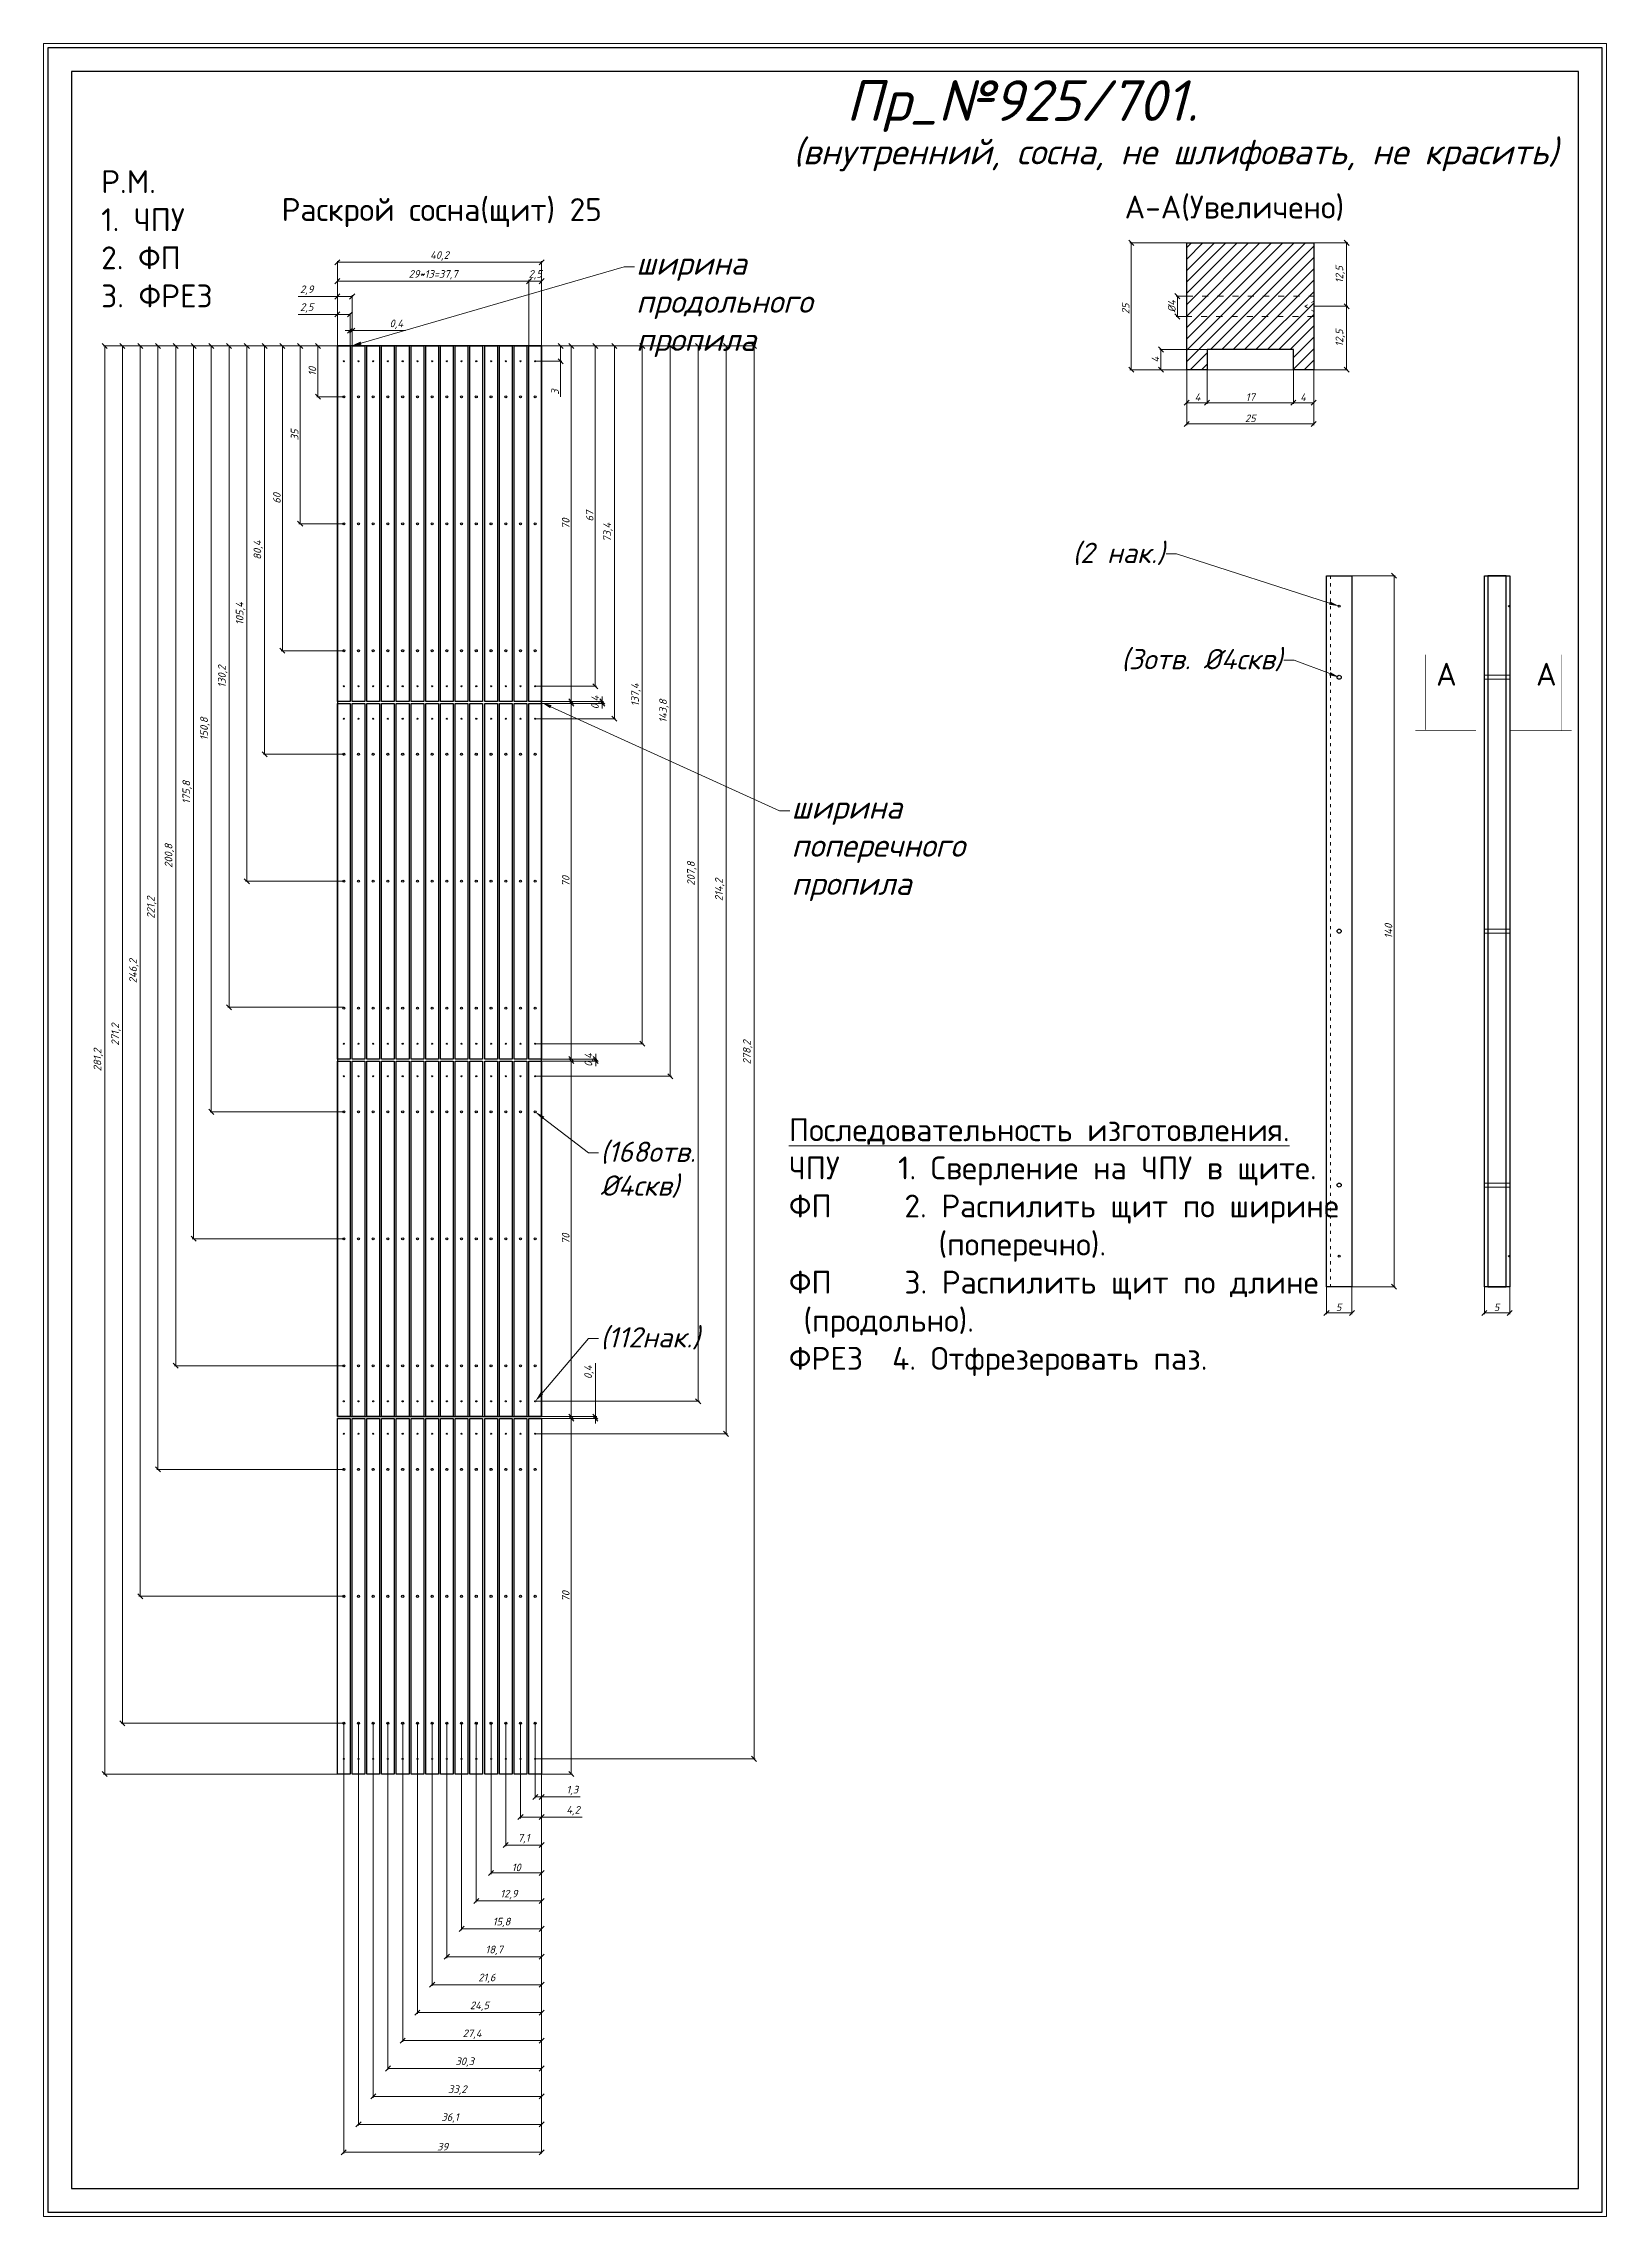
# Model space of a CAD drawing. Header units: millimetres. Extents: x 10841 to 11149, y -2128 to -1700.
import ezdxf
from ezdxf import colors
from ezdxf.entities.mleader import LeaderData, LeaderLine
from ezdxf.math import Vec2, Vec3

# ---------------------------------------------------------------- set-up
doc = ezdxf.new("R2010")
doc.units = ezdxf.units.MM
doc.linetypes.add('ACAD_ISO02W100', pattern=[15, 12, -3])
doc.linetypes.add('ACAD_ISO03W100', pattern=[30, 12, -18])
doc.layers.get('0').update_dxf_attribs({"lineweight": 13})
for name, color, linetype, lineweight in [('МДФ', 252, 'Continuous', 30), ('служебный слой ЛИНИИ ПУНКТИРНЫЕ', 7, 'ACAD_ISO02W100', 13), ('служебный слой НАДПИСИ', 7, 'Continuous', 13), ('служебный слой РАЗМЕРЫ', 7, 'Continuous', 9), ('служебный слой ШТАМП', 7, 'Continuous', 30), ('служебный слой ШТРИХОВКА', 7, 'Continuous', 5)]:
    doc.layers.add(name, color=color, linetype=linetype, lineweight=lineweight)
doc.styles.add('ЕСКД', font='isocpeur.ttf', dxfattribs={"oblique": 15})
doc.styles.add('ЕСКД профили текст', font='isocpeur.ttf')
doc.dimstyles.new('ЕСКД', dxfattribs={"dimtxt": 3.5, "dimasz": 2.5, "dimexe": 0.25, "dimexo": 0, "dimgap": 0.35, "dimtad": 1, "dimdec": 1, "dimzin": 9, "dimtxsty": 'ЕСКД', "dimblk": 'OBLIQUE', "dimcen": 0, "dimclrd": 256, "dimclre": 256, "dimclrt": 256, "dimadec": 1, "dimazin": 0, "dimtfac": 1, "dimtdec": 1, "dimtmove": 0, "dimatfit": 3, "dimldrblk": 'DOTSMALL', "dimfxl": 1, "dimlwd": -1, "dimlwe": -1, "dimarcsym": 0})

msp = doc.modelspace()

# ---------------------------------------------------------------- texts
at = {"layer": 'служебный слой НАДПИСИ', "style": 'ЕСКД', "oblique": 15}
for s, height, p in [('Пр_№925/701. ', 8, (10999.14, -1715.07)), ('(внутренний, сосна, не шлифовать, не красить)', 5, (10988.77, -1723.63))]:
    msp.add_text(s, height=height, dxfattribs=at).set_placement(p)
at = {"layer": 'служебный слой НАДПИСИ', "char_height": 4.5, "attachment_point": 1, "style": 'ЕСКД профили текст'}
for s, insert, width in [('Р.М.\\P1. ЧПУ\\P2. ФП\\P3. ФРЕЗ', (10852.47, -1724.78), 28.0064), ('Раскрой сосна(щит) 25', (10887.99, -1730.28), 75.3866), ('А-А(Увеличено)', (11054, -1729.79), 312.2763), ('А', (11115.34, -1821.77), 312.2763), ('А', (11135.01, -1821.77), 312.2763)]:
    msp.add_mtext(s, dxfattribs=dict(at, insert=insert, width=width))
at = {"layer": 'служебный слой НАДПИСИ', "insert": (10987.89, -1911.48), "char_height": 4.5, "attachment_point": 1, "style": 'ЕСКД профили текст'}
msp.add_mtext_dynamic_manual_height_columns('{\\LПоследовательность изготовления.\\P}ЧПУ    1. Сверление на ЧПУ в щите.\\PФП     2. Распилить щит по ширине ^I^I    (поперечно).\\PФП     3. Распилить щит по длине ^I^I    (продольно).\\PФРЕЗ  4. Отфрезеровать паз.', width=116.3604, gutter_width=25, heights=[0], dxfattribs=at)

# ---------------------------------------------------------------- blocks, each defined once
blk = doc.blocks.new('_OBLIQUE')
at = {"color": 0, "linetype": 'ByBlock'}
blk.add_line((-0.5, -0.5), (0.5, 0.5), dxfattribs=at)
blk = doc.blocks.new('*D63')
at = {"layer": 'Defpoints', "color": 0, "transparency": 16777216}
for p in [(10939.19, -1759.39), (10937.94, -2037.59), (10981.03, -2037.59)]:
    blk.add_point(p, dxfattribs=at)
at = {"layer": 'служебный слой РАЗМЕРЫ', "transparency": 16777216}
for p, q in [((10939.19, -1759.39), (10981.28, -1759.39)), ((10981.03, -1759.39), (10981.03, -2037.59)), ((10937.94, -2037.59), (10981.28, -2037.59))]:
    blk.add_line(p, q, dxfattribs=at)
for p, rotation in [((10981.03, -1759.39), 90), ((10981.03, -2037.59), 270)]:
    blk.add_blockref('_OBLIQUE', p, dxfattribs=dict(at, rotation=rotation))
at = {"layer": 'служебный слой РАЗМЕРЫ', "transparency": 16777216, "insert": (10979.78, -1898.49), "char_height": 1.5, "attachment_point": 5, "rotation": 90, "style": 'ЕСКД'}
blk.add_mtext('278,2', dxfattribs=at)
blk = doc.blocks.new('_DotSmall')
at = {"color": 0, "linetype": 'ByBlock', "lineweight": -3, "const_width": 0.5}
blk.add_lwpolyline([(-0.0625, 0, 1), (0.0625, 0, 1)], format="xyb", close=True, dxfattribs=at)
blk = doc.blocks.new('*D62')
at = {"layer": 'Defpoints', "color": 0, "transparency": 16777216}
for p in [(10939.19, -1759.39), (10937.94, -1973.59), (10975.53, -1973.59)]:
    blk.add_point(p, dxfattribs=at)
at = {"layer": 'служебный слой РАЗМЕРЫ', "transparency": 16777216}
for p, q in [((10939.19, -1759.39), (10975.78, -1759.39)), ((10975.53, -1759.39), (10975.53, -1973.59)), ((10937.94, -1973.59), (10975.78, -1973.59))]:
    blk.add_line(p, q, dxfattribs=at)
for p, rotation in [((10975.53, -1759.39), 90), ((10975.53, -1973.59), 270)]:
    blk.add_blockref('_OBLIQUE', p, dxfattribs=dict(at, rotation=rotation))
at = {"layer": 'служебный слой РАЗМЕРЫ', "transparency": 16777216, "insert": (10974.28, -1866.49), "char_height": 1.5, "attachment_point": 5, "rotation": 90, "style": 'ЕСКД'}
blk.add_mtext('214,2', dxfattribs=at)
blk = doc.blocks.new('*D61')
at = {"layer": 'Defpoints', "color": 0, "transparency": 16777216}
for p in [(10939.19, -1759.39), (10937.94, -1967.19), (10970.03, -1967.19)]:
    blk.add_point(p, dxfattribs=at)
at = {"layer": 'служебный слой РАЗМЕРЫ', "transparency": 16777216}
for p, q in [((10939.19, -1759.39), (10970.28, -1759.39)), ((10970.03, -1759.39), (10970.03, -1967.19)), ((10937.94, -1967.19), (10970.28, -1967.19))]:
    blk.add_line(p, q, dxfattribs=at)
for p, rotation in [((10970.03, -1759.39), 90), ((10970.03, -1967.19), 270)]:
    blk.add_blockref('_OBLIQUE', p, dxfattribs=dict(at, rotation=rotation))
at = {"layer": 'служебный слой РАЗМЕРЫ', "transparency": 16777216, "insert": (10968.78, -1863.29), "char_height": 1.5, "attachment_point": 5, "rotation": 90, "style": 'ЕСКД'}
blk.add_mtext('207,8', dxfattribs=at)
blk = doc.blocks.new('*D60')
at = {"layer": 'Defpoints', "color": 0, "transparency": 16777216}
for p in [(10939.19, -1759.39), (10937.94, -1903.19), (10964.53, -1903.19)]:
    blk.add_point(p, dxfattribs=at)
at = {"layer": 'служебный слой РАЗМЕРЫ', "transparency": 16777216}
for p, q in [((10939.19, -1759.39), (10964.78, -1759.39)), ((10964.53, -1759.39), (10964.53, -1903.19)), ((10937.94, -1903.19), (10964.78, -1903.19))]:
    blk.add_line(p, q, dxfattribs=at)
for p, rotation in [((10964.53, -1759.39), 90), ((10964.53, -1903.19), 270)]:
    blk.add_blockref('_OBLIQUE', p, dxfattribs=dict(at, rotation=rotation))
at = {"layer": 'служебный слой РАЗМЕРЫ', "transparency": 16777216, "insert": (10963.28, -1831.29), "char_height": 1.5, "attachment_point": 5, "rotation": 90, "style": 'ЕСКД'}
blk.add_mtext('143,8', dxfattribs=at)
blk = doc.blocks.new('*D59')
at = {"layer": 'Defpoints', "color": 0, "transparency": 16777216}
for p in [(10939.19, -1759.39), (10937.94, -1896.79), (10959.03, -1896.79)]:
    blk.add_point(p, dxfattribs=at)
at = {"layer": 'служебный слой РАЗМЕРЫ', "transparency": 16777216}
for p, q in [((10939.19, -1759.39), (10959.28, -1759.39)), ((10959.03, -1759.39), (10959.03, -1896.79)), ((10937.94, -1896.79), (10959.28, -1896.79))]:
    blk.add_line(p, q, dxfattribs=at)
for p, rotation in [((10959.03, -1759.39), 90), ((10959.03, -1896.79), 270)]:
    blk.add_blockref('_OBLIQUE', p, dxfattribs=dict(at, rotation=rotation))
at = {"layer": 'служебный слой РАЗМЕРЫ', "transparency": 16777216, "insert": (10957.78, -1828.09), "char_height": 1.5, "attachment_point": 5, "rotation": 90, "style": 'ЕСКД'}
blk.add_mtext('137,4', dxfattribs=at)
blk = doc.blocks.new('*D58')
at = {"layer": 'Defpoints', "color": 0, "transparency": 16777216}
for p in [(10939.19, -1759.39), (10937.94, -1832.79), (10953.53, -1832.79)]:
    blk.add_point(p, dxfattribs=at)
at = {"layer": 'служебный слой РАЗМЕРЫ', "transparency": 16777216}
for p, q in [((10939.19, -1759.39), (10953.78, -1759.39)), ((10953.53, -1759.39), (10953.53, -1832.79)), ((10937.94, -1832.79), (10953.78, -1832.79))]:
    blk.add_line(p, q, dxfattribs=at)
for p, rotation in [((10953.53, -1759.39), 90), ((10953.53, -1832.79), 270)]:
    blk.add_blockref('_OBLIQUE', p, dxfattribs=dict(at, rotation=rotation))
at = {"layer": 'служебный слой РАЗМЕРЫ', "transparency": 16777216, "insert": (10952.28, -1796.09), "char_height": 1.5, "attachment_point": 5, "rotation": 90, "style": 'ЕСКД'}
blk.add_mtext('73,4', dxfattribs=at)
blk = doc.blocks.new('*D57')
at = {"layer": 'Defpoints', "color": 0, "transparency": 16777216}
for p in [(10939.19, -1759.39), (10937.94, -1826.39), (10949.76, -1826.39)]:
    blk.add_point(p, dxfattribs=at)
at = {"layer": 'служебный слой РАЗМЕРЫ', "transparency": 16777216}
for p, q in [((10939.19, -1759.39), (10950.01, -1759.39)), ((10949.76, -1759.39), (10949.76, -1826.39)), ((10937.94, -1826.39), (10950.01, -1826.39))]:
    blk.add_line(p, q, dxfattribs=at)
for p, rotation in [((10949.76, -1759.39), 90), ((10949.76, -1826.39), 270)]:
    blk.add_blockref('_OBLIQUE', p, dxfattribs=dict(at, rotation=rotation))
at = {"layer": 'служебный слой РАЗМЕРЫ', "transparency": 16777216, "insert": (10948.66, -1792.89), "char_height": 1.5, "attachment_point": 5, "rotation": 90, "style": 'ЕСКД'}
blk.add_mtext('67', dxfattribs=at)
blk = doc.blocks.new('*D56')
at = {"layer": 'Defpoints', "color": 0, "transparency": 16777216}
for p in [(10937.94, -1762.39), (10939.19, -1759.39), (10942.95, -1762.39)]:
    blk.add_point(p, dxfattribs=at)
at = {"layer": 'служебный слой РАЗМЕРЫ', "transparency": 16777216}
for p, q in [((10937.94, -1762.39), (10943.2, -1762.39)), ((10939.19, -1759.39), (10943.2, -1759.39)), ((10942.95, -1759.39), (10942.95, -1762.39)), ((10942.95, -1762.39), (10942.95, -1769.41))]:
    blk.add_line(p, q, dxfattribs=at)
for p, rotation in [((10942.95, -1759.39), 90), ((10942.95, -1762.39), 270)]:
    blk.add_blockref('_OBLIQUE', p, dxfattribs=dict(at, rotation=rotation))
at = {"layer": 'служебный слой РАЗМЕРЫ', "transparency": 16777216, "insert": (10941.85, -1768.48), "char_height": 1.5, "attachment_point": 5, "rotation": 90, "style": 'ЕСКД'}
blk.add_mtext('3', dxfattribs=at)
blk = doc.blocks.new('*D55')
at = {"layer": 'Defpoints', "color": 0, "transparency": 16777216}
for p in [(10898.99, -1759.39), (10853.16, -2040.59), (10898.99, -2040.59)]:
    blk.add_point(p, dxfattribs=at)
at = {"layer": 'служебный слой РАЗМЕРЫ', "transparency": 16777216}
for p, q in [((10898.99, -1759.39), (10852.91, -1759.39)), ((10853.16, -1759.39), (10853.16, -2040.59)), ((10898.99, -2040.59), (10852.91, -2040.59))]:
    blk.add_line(p, q, dxfattribs=at)
for p, rotation in [((10853.16, -1759.39), 90), ((10853.16, -2040.59), 270)]:
    blk.add_blockref('_OBLIQUE', p, dxfattribs=dict(at, rotation=rotation))
at = {"layer": 'служебный слой РАЗМЕРЫ', "transparency": 16777216, "insert": (10851.91, -1899.99), "char_height": 1.5, "attachment_point": 5, "rotation": 90, "style": 'ЕСКД'}
blk.add_mtext('281,2', dxfattribs=at)
blk = doc.blocks.new('*D54')
at = {"layer": 'Defpoints', "color": 0, "transparency": 16777216}
for p in [(10898.99, -1759.39), (10856.66, -2030.59), (10900.24, -2030.59)]:
    blk.add_point(p, dxfattribs=at)
at = {"layer": 'служебный слой РАЗМЕРЫ', "transparency": 16777216}
for p, q in [((10898.99, -1759.39), (10856.41, -1759.39)), ((10856.66, -1759.39), (10856.66, -2030.59)), ((10900.24, -2030.59), (10856.41, -2030.59))]:
    blk.add_line(p, q, dxfattribs=at)
for p, rotation in [((10856.66, -1759.39), 90), ((10856.66, -2030.59), 270)]:
    blk.add_blockref('_OBLIQUE', p, dxfattribs=dict(at, rotation=rotation))
at = {"layer": 'служебный слой РАЗМЕРЫ', "transparency": 16777216, "insert": (10855.41, -1894.99), "char_height": 1.5, "attachment_point": 5, "rotation": 90, "style": 'ЕСКД'}
blk.add_mtext('271,2', dxfattribs=at)
blk = doc.blocks.new('*D53')
at = {"layer": 'Defpoints', "color": 0, "transparency": 16777216}
for p in [(10898.99, -1759.39), (10860.16, -2005.59), (10900.24, -2005.59)]:
    blk.add_point(p, dxfattribs=at)
at = {"layer": 'служебный слой РАЗМЕРЫ', "transparency": 16777216}
for p, q in [((10898.99, -1759.39), (10859.91, -1759.39)), ((10860.16, -1759.39), (10860.16, -2005.59)), ((10900.24, -2005.59), (10859.91, -2005.59))]:
    blk.add_line(p, q, dxfattribs=at)
for p, rotation in [((10860.16, -1759.39), 90), ((10860.16, -2005.59), 270)]:
    blk.add_blockref('_OBLIQUE', p, dxfattribs=dict(at, rotation=rotation))
at = {"layer": 'служебный слой РАЗМЕРЫ', "transparency": 16777216, "insert": (10858.91, -1882.49), "char_height": 1.5, "attachment_point": 5, "rotation": 90, "style": 'ЕСКД'}
blk.add_mtext('246,2', dxfattribs=at)
blk = doc.blocks.new('*D52')
at = {"layer": 'Defpoints', "color": 0, "transparency": 16777216}
for p in [(10898.99, -1759.39), (10863.66, -1980.59), (10900.24, -1980.59)]:
    blk.add_point(p, dxfattribs=at)
at = {"layer": 'служебный слой РАЗМЕРЫ', "transparency": 16777216}
for p, q in [((10898.99, -1759.39), (10863.41, -1759.39)), ((10863.66, -1759.39), (10863.66, -1980.59)), ((10900.24, -1980.59), (10863.41, -1980.59))]:
    blk.add_line(p, q, dxfattribs=at)
for p, rotation in [((10863.66, -1759.39), 90), ((10863.66, -1980.59), 270)]:
    blk.add_blockref('_OBLIQUE', p, dxfattribs=dict(at, rotation=rotation))
at = {"layer": 'служебный слой РАЗМЕРЫ', "transparency": 16777216, "insert": (10862.41, -1869.99), "char_height": 1.5, "attachment_point": 5, "rotation": 90, "style": 'ЕСКД'}
blk.add_mtext('221,2', dxfattribs=at)
blk = doc.blocks.new('Пр_МДФ_Э_700_1')
at = {"layer": 'МДФ'}
blk.add_lwpolyline([(700, 0), (700, -25), (0, -25), (0, 0)], close=True, dxfattribs=at)
for centre in [(100, -12.5), (350, -12.5), (600, -12.5)]:
    blk.add_circle(centre, 2, dxfattribs=at)
blk = doc.blocks.new('*D51')
at = {"layer": 'Defpoints', "color": 0, "transparency": 16777216}
for p in [(10939.19, -1970.59), (10939.19, -2040.59), (10945.05, -2040.59)]:
    blk.add_point(p, dxfattribs=at)
at = {"layer": 'служебный слой РАЗМЕРЫ', "transparency": 16777216}
for p, q in [((10939.19, -1970.59), (10945.3, -1970.59)), ((10945.05, -1970.59), (10945.05, -2040.59)), ((10939.19, -2040.59), (10945.3, -2040.59))]:
    blk.add_line(p, q, dxfattribs=at)
for p, rotation in [((10945.05, -1970.59), 90), ((10945.05, -2040.59), 270)]:
    blk.add_blockref('_OBLIQUE', p, dxfattribs=dict(at, rotation=rotation))
at = {"layer": 'служебный слой РАЗМЕРЫ', "transparency": 16777216, "insert": (10943.95, -2005.59), "char_height": 1.5, "attachment_point": 5, "rotation": 90, "style": 'ЕСКД'}
blk.add_mtext('70', dxfattribs=at)
blk = doc.blocks.new('*D50')
at = {"layer": 'Defpoints', "color": 0, "transparency": 16777216}
for p in [(10939.19, -1970.19), (10939.19, -1970.59), (10949.79, -1970.59)]:
    blk.add_point(p, dxfattribs=at)
at = {"layer": 'служебный слой РАЗМЕРЫ', "transparency": 16777216}
for p, q in [((10949.79, -1970.19), (10949.79, -1959.69)), ((10939.19, -1970.19), (10950.04, -1970.19)), ((10939.19, -1970.59), (10950.04, -1970.59)), ((10949.79, -1970.59), (10949.79, -1970.19)), ((10949.79, -1970.59), (10949.79, -1971.59))]:
    blk.add_line(p, q, dxfattribs=at)
for p, rotation in [((10949.79, -1970.19), 270), ((10949.79, -1970.59), 90)]:
    blk.add_blockref('_OBLIQUE', p, dxfattribs=dict(at, rotation=rotation))
at = {"layer": 'служебный слой РАЗМЕРЫ', "transparency": 16777216, "insert": (10948.54, -1961.48), "char_height": 1.5, "attachment_point": 5, "rotation": 90, "style": 'ЕСКД'}
blk.add_mtext('0,4', dxfattribs=at)
blk = doc.blocks.new('*D49')
at = {"layer": 'Defpoints', "color": 0, "transparency": 16777216}
for p in [(10900.24, -2030.59), (10939.19, -2040.59), (10900.24, -2115.06)]:
    blk.add_point(p, dxfattribs=at)
at = {"layer": 'служебный слой РАЗМЕРЫ', "transparency": 16777216}
for p, q in [((10900.24, -2030.59), (10900.24, -2115.31)), ((10939.19, -2040.59), (10939.19, -2115.31)), ((10939.19, -2115.06), (10900.24, -2115.06))]:
    blk.add_line(p, q, dxfattribs=at)
at = {"layer": 'служебный слой РАЗМЕРЫ', "transparency": 16777216, "rotation": 180}
blk.add_blockref('_OBLIQUE', (10900.24, -2115.06), dxfattribs=at)
at = {"layer": 'служебный слой РАЗМЕРЫ', "transparency": 16777216}
blk.add_blockref('_OBLIQUE', (10939.19, -2115.06), dxfattribs=at)
at = {"layer": 'служебный слой РАЗМЕРЫ', "transparency": 16777216, "insert": (10919.71, -2113.96), "char_height": 1.5, "attachment_point": 5, "style": 'ЕСКД'}
blk.add_mtext('39', dxfattribs=at)
blk = doc.blocks.new('*D48')
at = {"layer": 'Defpoints', "color": 0, "transparency": 16777216}
for p in [(10903.14, -2030.59), (10939.19, -2040.59), (10903.14, -2109.56)]:
    blk.add_point(p, dxfattribs=at)
at = {"layer": 'служебный слой РАЗМЕРЫ', "transparency": 16777216}
for p, q in [((10903.14, -2030.59), (10903.14, -2109.81)), ((10939.19, -2040.59), (10939.19, -2109.81)), ((10939.19, -2109.56), (10903.14, -2109.56))]:
    blk.add_line(p, q, dxfattribs=at)
at = {"layer": 'служебный слой РАЗМЕРЫ', "transparency": 16777216, "rotation": 180}
blk.add_blockref('_OBLIQUE', (10903.14, -2109.56), dxfattribs=at)
at = {"layer": 'служебный слой РАЗМЕРЫ', "transparency": 16777216}
blk.add_blockref('_OBLIQUE', (10939.19, -2109.56), dxfattribs=at)
at = {"layer": 'служебный слой РАЗМЕРЫ', "transparency": 16777216, "insert": (10921.16, -2108.31), "char_height": 1.5, "attachment_point": 5, "style": 'ЕСКД'}
blk.add_mtext('36,1', dxfattribs=at)
blk = doc.blocks.new('*D47')
at = {"layer": 'Defpoints', "color": 0, "transparency": 16777216}
for p in [(10906.04, -2030.59), (10939.19, -2040.59), (10906.04, -2104.06)]:
    blk.add_point(p, dxfattribs=at)
at = {"layer": 'служебный слой РАЗМЕРЫ', "transparency": 16777216}
for p, q in [((10906.04, -2030.59), (10906.04, -2104.31)), ((10939.19, -2040.59), (10939.19, -2104.31)), ((10939.19, -2104.06), (10906.04, -2104.06))]:
    blk.add_line(p, q, dxfattribs=at)
at = {"layer": 'служебный слой РАЗМЕРЫ', "transparency": 16777216, "rotation": 180}
blk.add_blockref('_OBLIQUE', (10906.04, -2104.06), dxfattribs=at)
at = {"layer": 'служебный слой РАЗМЕРЫ', "transparency": 16777216}
blk.add_blockref('_OBLIQUE', (10939.19, -2104.06), dxfattribs=at)
at = {"layer": 'служебный слой РАЗМЕРЫ', "transparency": 16777216, "insert": (10922.61, -2102.81), "char_height": 1.5, "attachment_point": 5, "style": 'ЕСКД'}
blk.add_mtext('33,2', dxfattribs=at)
blk = doc.blocks.new('*D46')
at = {"layer": 'Defpoints', "color": 0, "transparency": 16777216}
for p in [(10908.94, -2030.59), (10939.19, -2040.59), (10908.94, -2098.56)]:
    blk.add_point(p, dxfattribs=at)
at = {"layer": 'служебный слой РАЗМЕРЫ', "transparency": 16777216}
for p, q in [((10908.94, -2030.59), (10908.94, -2098.81)), ((10939.19, -2040.59), (10939.19, -2098.81)), ((10939.19, -2098.56), (10908.94, -2098.56))]:
    blk.add_line(p, q, dxfattribs=at)
at = {"layer": 'служебный слой РАЗМЕРЫ', "transparency": 16777216, "rotation": 180}
blk.add_blockref('_OBLIQUE', (10908.94, -2098.56), dxfattribs=at)
at = {"layer": 'служебный слой РАЗМЕРЫ', "transparency": 16777216}
blk.add_blockref('_OBLIQUE', (10939.19, -2098.56), dxfattribs=at)
at = {"layer": 'служебный слой РАЗМЕРЫ', "transparency": 16777216, "insert": (10924.06, -2097.31), "char_height": 1.5, "attachment_point": 5, "style": 'ЕСКД'}
blk.add_mtext('30,3', dxfattribs=at)
blk = doc.blocks.new('*D45')
at = {"layer": 'Defpoints', "color": 0, "transparency": 16777216}
for p in [(10911.84, -2030.59), (10939.19, -2040.59), (10911.84, -2093.06)]:
    blk.add_point(p, dxfattribs=at)
at = {"layer": 'служебный слой РАЗМЕРЫ', "transparency": 16777216}
for p, q in [((10911.84, -2030.59), (10911.84, -2093.31)), ((10939.19, -2040.59), (10939.19, -2093.31)), ((10939.19, -2093.06), (10911.84, -2093.06))]:
    blk.add_line(p, q, dxfattribs=at)
at = {"layer": 'служебный слой РАЗМЕРЫ', "transparency": 16777216, "rotation": 180}
blk.add_blockref('_OBLIQUE', (10911.84, -2093.06), dxfattribs=at)
at = {"layer": 'служебный слой РАЗМЕРЫ', "transparency": 16777216}
blk.add_blockref('_OBLIQUE', (10939.19, -2093.06), dxfattribs=at)
at = {"layer": 'служебный слой РАЗМЕРЫ', "transparency": 16777216, "insert": (10925.51, -2091.81), "char_height": 1.5, "attachment_point": 5, "style": 'ЕСКД'}
blk.add_mtext('27,4', dxfattribs=at)
blk = doc.blocks.new('*D44')
at = {"layer": 'Defpoints', "color": 0, "transparency": 16777216}
for p in [(10914.74, -2030.59), (10939.19, -2040.59), (10914.74, -2087.56)]:
    blk.add_point(p, dxfattribs=at)
at = {"layer": 'служебный слой РАЗМЕРЫ', "transparency": 16777216}
for p, q in [((10914.74, -2030.59), (10914.74, -2087.81)), ((10939.19, -2040.59), (10939.19, -2087.81)), ((10939.19, -2087.56), (10914.74, -2087.56))]:
    blk.add_line(p, q, dxfattribs=at)
at = {"layer": 'служебный слой РАЗМЕРЫ', "transparency": 16777216, "rotation": 180}
blk.add_blockref('_OBLIQUE', (10914.74, -2087.56), dxfattribs=at)
at = {"layer": 'служебный слой РАЗМЕРЫ', "transparency": 16777216}
blk.add_blockref('_OBLIQUE', (10939.19, -2087.56), dxfattribs=at)
at = {"layer": 'служебный слой РАЗМЕРЫ', "transparency": 16777216, "insert": (10926.96, -2086.31), "char_height": 1.5, "attachment_point": 5, "style": 'ЕСКД'}
blk.add_mtext('24,5', dxfattribs=at)
blk = doc.blocks.new('*D43')
at = {"layer": 'Defpoints', "color": 0, "transparency": 16777216}
for p in [(10917.64, -2030.59), (10939.19, -2040.59), (10917.64, -2082.06)]:
    blk.add_point(p, dxfattribs=at)
at = {"layer": 'служебный слой РАЗМЕРЫ', "transparency": 16777216}
for p, q in [((10917.64, -2030.59), (10917.64, -2082.31)), ((10939.19, -2040.59), (10939.19, -2082.31)), ((10939.19, -2082.06), (10917.64, -2082.06))]:
    blk.add_line(p, q, dxfattribs=at)
at = {"layer": 'служебный слой РАЗМЕРЫ', "transparency": 16777216, "rotation": 180}
blk.add_blockref('_OBLIQUE', (10917.64, -2082.06), dxfattribs=at)
at = {"layer": 'служебный слой РАЗМЕРЫ', "transparency": 16777216}
blk.add_blockref('_OBLIQUE', (10939.19, -2082.06), dxfattribs=at)
at = {"layer": 'служебный слой РАЗМЕРЫ', "transparency": 16777216, "insert": (10928.41, -2080.81), "char_height": 1.5, "attachment_point": 5, "style": 'ЕСКД'}
blk.add_mtext('21,6', dxfattribs=at)
blk = doc.blocks.new('*D42')
at = {"layer": 'Defpoints', "color": 0, "transparency": 16777216}
for p in [(10920.54, -2030.59), (10939.19, -2040.59), (10920.54, -2076.56)]:
    blk.add_point(p, dxfattribs=at)
at = {"layer": 'служебный слой РАЗМЕРЫ', "transparency": 16777216}
for p, q in [((10920.54, -2030.59), (10920.54, -2076.81)), ((10939.19, -2040.59), (10939.19, -2076.81)), ((10939.19, -2076.56), (10920.54, -2076.56))]:
    blk.add_line(p, q, dxfattribs=at)
at = {"layer": 'служебный слой РАЗМЕРЫ', "transparency": 16777216, "rotation": 180}
blk.add_blockref('_OBLIQUE', (10920.54, -2076.56), dxfattribs=at)
at = {"layer": 'служебный слой РАЗМЕРЫ', "transparency": 16777216}
blk.add_blockref('_OBLIQUE', (10939.19, -2076.56), dxfattribs=at)
at = {"layer": 'служебный слой РАЗМЕРЫ', "transparency": 16777216, "insert": (10929.86, -2075.31), "char_height": 1.5, "attachment_point": 5, "style": 'ЕСКД'}
blk.add_mtext('18,7', dxfattribs=at)
blk = doc.blocks.new('*D41')
at = {"layer": 'Defpoints', "color": 0, "transparency": 16777216}
for p in [(10923.44, -2030.59), (10939.19, -2040.59), (10923.44, -2071.06)]:
    blk.add_point(p, dxfattribs=at)
at = {"layer": 'служебный слой РАЗМЕРЫ', "transparency": 16777216}
for p, q in [((10923.44, -2030.59), (10923.44, -2071.31)), ((10939.19, -2040.59), (10939.19, -2071.31)), ((10939.19, -2071.06), (10923.44, -2071.06))]:
    blk.add_line(p, q, dxfattribs=at)
at = {"layer": 'служебный слой РАЗМЕРЫ', "transparency": 16777216, "rotation": 180}
blk.add_blockref('_OBLIQUE', (10923.44, -2071.06), dxfattribs=at)
at = {"layer": 'служебный слой РАЗМЕРЫ', "transparency": 16777216}
blk.add_blockref('_OBLIQUE', (10939.19, -2071.06), dxfattribs=at)
at = {"layer": 'служебный слой РАЗМЕРЫ', "transparency": 16777216, "insert": (10931.31, -2069.81), "char_height": 1.5, "attachment_point": 5, "style": 'ЕСКД'}
blk.add_mtext('15,8', dxfattribs=at)
blk = doc.blocks.new('*D40')
at = {"layer": 'Defpoints', "color": 0, "transparency": 16777216}
for p in [(10926.34, -2030.59), (10939.19, -2040.59), (10926.34, -2065.56)]:
    blk.add_point(p, dxfattribs=at)
at = {"layer": 'служебный слой РАЗМЕРЫ', "transparency": 16777216}
for p, q in [((10926.34, -2030.59), (10926.34, -2065.81)), ((10939.19, -2040.59), (10939.19, -2065.81)), ((10939.19, -2065.56), (10926.34, -2065.56))]:
    blk.add_line(p, q, dxfattribs=at)
at = {"layer": 'служебный слой РАЗМЕРЫ', "transparency": 16777216, "rotation": 180}
blk.add_blockref('_OBLIQUE', (10926.34, -2065.56), dxfattribs=at)
at = {"layer": 'служебный слой РАЗМЕРЫ', "transparency": 16777216}
blk.add_blockref('_OBLIQUE', (10939.19, -2065.56), dxfattribs=at)
at = {"layer": 'служебный слой РАЗМЕРЫ', "transparency": 16777216, "insert": (10932.76, -2064.31), "char_height": 1.5, "attachment_point": 5, "style": 'ЕСКД'}
blk.add_mtext('12,9', dxfattribs=at)
blk = doc.blocks.new('*D39')
at = {"layer": 'Defpoints', "color": 0, "transparency": 16777216}
for p in [(10929.24, -2030.59), (10939.19, -2040.59), (10929.24, -2060.06)]:
    blk.add_point(p, dxfattribs=at)
at = {"layer": 'служебный слой РАЗМЕРЫ', "transparency": 16777216}
for p, q in [((10929.24, -2030.59), (10929.24, -2060.31)), ((10939.19, -2040.59), (10939.19, -2060.31)), ((10939.19, -2060.06), (10929.24, -2060.06))]:
    blk.add_line(p, q, dxfattribs=at)
at = {"layer": 'служебный слой РАЗМЕРЫ', "transparency": 16777216, "rotation": 180}
blk.add_blockref('_OBLIQUE', (10929.24, -2060.06), dxfattribs=at)
at = {"layer": 'служебный слой РАЗМЕРЫ', "transparency": 16777216}
blk.add_blockref('_OBLIQUE', (10939.19, -2060.06), dxfattribs=at)
at = {"layer": 'служебный слой РАЗМЕРЫ', "transparency": 16777216, "insert": (10934.21, -2058.96), "char_height": 1.5, "attachment_point": 5, "style": 'ЕСКД'}
blk.add_mtext('10', dxfattribs=at)
blk = doc.blocks.new('*D38')
at = {"layer": 'Defpoints', "color": 0, "transparency": 16777216}
for p in [(10932.14, -2030.59), (10939.19, -2040.59), (10932.14, -2054.56)]:
    blk.add_point(p, dxfattribs=at)
at = {"layer": 'служебный слой РАЗМЕРЫ', "transparency": 16777216}
for p, q in [((10932.14, -2030.59), (10932.14, -2054.81)), ((10939.19, -2040.59), (10939.19, -2054.81)), ((10939.19, -2054.56), (10932.14, -2054.56))]:
    blk.add_line(p, q, dxfattribs=at)
at = {"layer": 'служебный слой РАЗМЕРЫ', "transparency": 16777216, "rotation": 180}
blk.add_blockref('_OBLIQUE', (10932.14, -2054.56), dxfattribs=at)
at = {"layer": 'служебный слой РАЗМЕРЫ', "transparency": 16777216}
blk.add_blockref('_OBLIQUE', (10939.19, -2054.56), dxfattribs=at)
at = {"layer": 'служебный слой РАЗМЕРЫ', "transparency": 16777216, "insert": (10935.66, -2053.31), "char_height": 1.5, "attachment_point": 5, "style": 'ЕСКД'}
blk.add_mtext('7,1', dxfattribs=at)
blk = doc.blocks.new('*D37')
at = {"layer": 'Defpoints', "color": 0, "transparency": 16777216}
for p in [(10935.04, -2030.59), (10939.19, -2040.59), (10935.04, -2049.06)]:
    blk.add_point(p, dxfattribs=at)
at = {"layer": 'служебный слой РАЗМЕРЫ', "transparency": 16777216}
for p, q in [((10935.04, -2030.59), (10935.04, -2049.31)), ((10939.19, -2040.59), (10939.19, -2049.31)), ((10935.04, -2049.06), (10939.19, -2049.06)), ((10939.19, -2049.06), (10947.18, -2049.06))]:
    blk.add_line(p, q, dxfattribs=at)
at = {"layer": 'служебный слой РАЗМЕРЫ', "transparency": 16777216, "rotation": 180}
blk.add_blockref('_OBLIQUE', (10935.04, -2049.06), dxfattribs=at)
at = {"layer": 'служебный слой РАЗМЕРЫ', "transparency": 16777216}
blk.add_blockref('_OBLIQUE', (10939.19, -2049.06), dxfattribs=at)
at = {"layer": 'служебный слой РАЗМЕРЫ', "transparency": 16777216, "insert": (10945.39, -2047.81), "char_height": 1.5, "attachment_point": 5, "style": 'ЕСКД'}
blk.add_mtext('4,2', dxfattribs=at)
blk = doc.blocks.new('*D36')
at = {"layer": 'Defpoints', "color": 0, "transparency": 16777216}
for p in [(10937.94, -2030.59), (10939.19, -2040.59), (10937.94, -2045.08)]:
    blk.add_point(p, dxfattribs=at)
at = {"layer": 'служебный слой РАЗМЕРЫ', "transparency": 16777216}
for p, q in [((10937.94, -2030.59), (10937.94, -2045.33)), ((10939.19, -2040.59), (10939.19, -2045.33)), ((10937.94, -2045.08), (10939.19, -2045.08)), ((10939.19, -2045.08), (10946.81, -2045.08))]:
    blk.add_line(p, q, dxfattribs=at)
at = {"layer": 'служебный слой РАЗМЕРЫ', "transparency": 16777216, "rotation": 180}
blk.add_blockref('_OBLIQUE', (10937.94, -2045.08), dxfattribs=at)
at = {"layer": 'служебный слой РАЗМЕРЫ', "transparency": 16777216}
blk.add_blockref('_OBLIQUE', (10939.19, -2045.08), dxfattribs=at)
at = {"layer": 'служебный слой РАЗМЕРЫ', "transparency": 16777216, "insert": (10945.25, -2043.83), "char_height": 1.5, "attachment_point": 5, "style": 'ЕСКД'}
blk.add_mtext('1,3', dxfattribs=at)
blk = doc.blocks.new('*D35')
at = {"layer": 'Defpoints', "color": 0, "transparency": 16777216}
for p in [(11093.75, -1944.62), (11098.75, -1944.62), (11093.75, -1949.79)]:
    blk.add_point(p, dxfattribs=at)
at = {"layer": 'служебный слой РАЗМЕРЫ', "transparency": 16777216}
for p, q in [((11093.75, -1944.62), (11093.75, -1950.04)), ((11098.75, -1944.62), (11098.75, -1950.04)), ((11098.75, -1949.79), (11093.75, -1949.79))]:
    blk.add_line(p, q, dxfattribs=at)
at = {"layer": 'служебный слой РАЗМЕРЫ', "transparency": 16777216, "rotation": 180}
blk.add_blockref('_OBLIQUE', (11093.75, -1949.79), dxfattribs=at)
at = {"layer": 'служебный слой РАЗМЕРЫ', "transparency": 16777216}
blk.add_blockref('_OBLIQUE', (11098.75, -1949.79), dxfattribs=at)
at = {"layer": 'служебный слой РАЗМЕРЫ', "transparency": 16777216, "insert": (11096.12, -1948.69), "char_height": 1.5, "attachment_point": 5, "style": 'ЕСКД'}
blk.add_mtext('5', dxfattribs=at)
blk = doc.blocks.new('*D905')
at = {"layer": 'Defpoints', "color": 0, "transparency": 16777216}
for p in [(10898.99, -1742.91), (10939.19, -1759.39), (10898.99, -1769.39)]:
    blk.add_point(p, dxfattribs=at)
at = {"layer": 'служебный слой РАЗМЕРЫ', "transparency": 16777216}
for p, q in [((10898.99, -1769.39), (10898.99, -1742.66)), ((10939.19, -1742.91), (10898.99, -1742.91)), ((10939.19, -1759.39), (10939.19, -1742.66))]:
    blk.add_line(p, q, dxfattribs=at)
at = {"layer": 'служебный слой РАЗМЕРЫ', "transparency": 16777216, "rotation": 180}
blk.add_blockref('_OBLIQUE', (10898.99, -1742.91), dxfattribs=at)
at = {"layer": 'служебный слой РАЗМЕРЫ', "transparency": 16777216}
blk.add_blockref('_OBLIQUE', (10939.19, -1742.91), dxfattribs=at)
at = {"layer": 'служебный слой РАЗМЕРЫ', "transparency": 16777216, "insert": (10919.09, -1741.66), "char_height": 1.5, "attachment_point": 5, "style": 'ЕСКД'}
blk.add_mtext('40,2', dxfattribs=at)
blk = doc.blocks.new('*D33')
at = {"layer": 'Defpoints', "color": 0, "transparency": 16777216}
for p in [(10939.19, -1900.19), (10939.19, -1970.19), (10945.05, -1970.19)]:
    blk.add_point(p, dxfattribs=at)
at = {"layer": 'служебный слой РАЗМЕРЫ', "transparency": 16777216}
for p, q in [((10939.19, -1900.19), (10945.3, -1900.19)), ((10945.05, -1900.19), (10945.05, -1970.19)), ((10939.19, -1970.19), (10945.3, -1970.19))]:
    blk.add_line(p, q, dxfattribs=at)
for p, rotation in [((10945.05, -1900.19), 90), ((10945.05, -1970.19), 270)]:
    blk.add_blockref('_OBLIQUE', p, dxfattribs=dict(at, rotation=rotation))
at = {"layer": 'служебный слой РАЗМЕРЫ', "transparency": 16777216, "insert": (10943.95, -1935.19), "char_height": 1.5, "attachment_point": 5, "rotation": 90, "style": 'ЕСКД'}
blk.add_mtext('70', dxfattribs=at)
blk = doc.blocks.new('*D32')
at = {"layer": 'Defpoints', "color": 0, "transparency": 16777216}
for p in [(10939.19, -1899.79), (10939.19, -1900.19), (10949.85, -1900.19)]:
    blk.add_point(p, dxfattribs=at)
at = {"layer": 'служебный слой РАЗМЕРЫ', "transparency": 16777216}
for p, q in [((10939.19, -1899.79), (10950.1, -1899.79)), ((10949.85, -1899.79), (10949.85, -1898.79)), ((10949.85, -1899.79), (10949.85, -1900.19)), ((10939.19, -1900.19), (10950.1, -1900.19)), ((10949.85, -1900.19), (10949.85, -1901.19))]:
    blk.add_line(p, q, dxfattribs=at)
for p, rotation in [((10949.85, -1899.79), 270), ((10949.85, -1900.19), 90)]:
    blk.add_blockref('_OBLIQUE', p, dxfattribs=dict(at, rotation=rotation))
at = {"layer": 'служебный слой РАЗМЕРЫ', "transparency": 16777216, "insert": (10948.6, -1899.99), "char_height": 1.5, "attachment_point": 5, "rotation": 90, "style": 'ЕСКД'}
blk.add_mtext('0,4', dxfattribs=at)
blk = doc.blocks.new('*D31')
at = {"layer": 'Defpoints', "color": 0, "transparency": 16777216}
for p in [(10939.19, -1829.79), (10939.19, -1899.79), (10945.05, -1899.79)]:
    blk.add_point(p, dxfattribs=at)
at = {"layer": 'служебный слой РАЗМЕРЫ', "transparency": 16777216}
for p, q in [((10939.19, -1829.79), (10945.3, -1829.79)), ((10945.05, -1829.79), (10945.05, -1899.79)), ((10939.19, -1899.79), (10945.3, -1899.79))]:
    blk.add_line(p, q, dxfattribs=at)
for p, rotation in [((10945.05, -1829.79), 90), ((10945.05, -1899.79), 270)]:
    blk.add_blockref('_OBLIQUE', p, dxfattribs=dict(at, rotation=rotation))
at = {"layer": 'служебный слой РАЗМЕРЫ', "transparency": 16777216, "insert": (10943.95, -1864.79), "char_height": 1.5, "attachment_point": 5, "rotation": 90, "style": 'ЕСКД'}
blk.add_mtext('70', dxfattribs=at)
blk = doc.blocks.new('*D30')
at = {"layer": 'Defpoints', "color": 0, "transparency": 16777216}
for p in [(10939.19, -1829.39), (10939.19, -1829.79), (10951.14, -1829.79)]:
    blk.add_point(p, dxfattribs=at)
at = {"layer": 'служебный слой РАЗМЕРЫ', "transparency": 16777216}
for p, q in [((10939.19, -1829.39), (10951.39, -1829.39)), ((10939.19, -1829.79), (10951.39, -1829.79)), ((10951.14, -1829.39), (10951.14, -1828.39)), ((10951.14, -1829.39), (10951.14, -1829.79)), ((10951.14, -1829.79), (10951.14, -1830.79))]:
    blk.add_line(p, q, dxfattribs=at)
for p, rotation in [((10951.14, -1829.39), 270), ((10951.14, -1829.79), 90)]:
    blk.add_blockref('_OBLIQUE', p, dxfattribs=dict(at, rotation=rotation))
at = {"layer": 'служебный слой РАЗМЕРЫ', "transparency": 16777216, "insert": (10949.89, -1829.59), "char_height": 1.5, "attachment_point": 5, "rotation": 90, "style": 'ЕСКД'}
blk.add_mtext('0,4', dxfattribs=at)
blk = doc.blocks.new('*D29')
at = {"layer": 'Defpoints', "color": 0, "transparency": 16777216}
for p in [(10939.19, -1759.39), (10939.19, -1829.39), (10945.05, -1829.39)]:
    blk.add_point(p, dxfattribs=at)
at = {"layer": 'служебный слой РАЗМЕРЫ', "transparency": 16777216}
for p, q in [((10939.19, -1759.39), (10945.3, -1759.39)), ((10945.05, -1759.39), (10945.05, -1829.39)), ((10939.19, -1829.39), (10945.3, -1829.39))]:
    blk.add_line(p, q, dxfattribs=at)
for p, rotation in [((10945.05, -1759.39), 90), ((10945.05, -1829.39), 270)]:
    blk.add_blockref('_OBLIQUE', p, dxfattribs=dict(at, rotation=rotation))
at = {"layer": 'служебный слой РАЗМЕРЫ', "transparency": 16777216, "insert": (10943.95, -1794.39), "char_height": 1.5, "attachment_point": 5, "rotation": 90, "style": 'ЕСКД'}
blk.add_mtext('70', dxfattribs=at)
blk = doc.blocks.new('*D28')
at = {"layer": 'Defpoints', "color": 0, "transparency": 16777216}
for p in [(10901.89, -1749.65), (10898.99, -1759.39), (10901.89, -1759.39)]:
    blk.add_point(p, dxfattribs=at)
at = {"layer": 'служебный слой РАЗМЕРЫ', "transparency": 16777216}
for p, q in [((10898.99, -1749.65), (10891.24, -1749.65)), ((10898.99, -1759.39), (10898.99, -1749.4)), ((10901.89, -1749.65), (10898.99, -1749.65)), ((10901.89, -1759.39), (10901.89, -1749.4))]:
    blk.add_line(p, q, dxfattribs=at)
at = {"layer": 'служебный слой РАЗМЕРЫ', "transparency": 16777216, "rotation": 180}
blk.add_blockref('_OBLIQUE', (10898.99, -1749.65), dxfattribs=at)
at = {"layer": 'служебный слой РАЗМЕРЫ', "transparency": 16777216}
blk.add_blockref('_OBLIQUE', (10901.89, -1749.65), dxfattribs=at)
at = {"layer": 'служебный слой РАЗМЕРЫ', "transparency": 16777216, "insert": (10892.95, -1748.4), "char_height": 1.5, "attachment_point": 5, "style": 'ЕСКД'}
blk.add_mtext('2,9', dxfattribs=at)
blk = doc.blocks.new('*D27')
at = {"layer": 'Defpoints', "color": 0, "transparency": 16777216}
for p in [(10939.19, -1746.63), (10936.69, -1759.39), (10939.19, -1759.39)]:
    blk.add_point(p, dxfattribs=at)
at = {"layer": 'служебный слой РАЗМЕРЫ', "transparency": 16777216}
for p, q in [((10936.69, -1759.39), (10936.69, -1746.38)), ((10936.69, -1746.63), (10939.19, -1746.63)), ((10939.19, -1759.39), (10939.19, -1746.38))]:
    blk.add_line(p, q, dxfattribs=at)
at = {"layer": 'служебный слой РАЗМЕРЫ', "transparency": 16777216, "rotation": 180}
blk.add_blockref('_OBLIQUE', (10936.69, -1746.63), dxfattribs=at)
at = {"layer": 'служебный слой РАЗМЕРЫ', "transparency": 16777216}
blk.add_blockref('_OBLIQUE', (10939.19, -1746.63), dxfattribs=at)
at = {"layer": 'служебный слой РАЗМЕРЫ', "transparency": 16777216, "insert": (10937.94, -1745.38), "char_height": 1.5, "attachment_point": 5, "style": 'ЕСКД'}
blk.add_mtext('2,5', dxfattribs=at)
blk = doc.blocks.new('*D26')
at = {"layer": 'Defpoints', "color": 0, "transparency": 16777216}
for p in [(10936.69, -1746.63), (10898.99, -1759.39), (10936.69, -1759.39)]:
    blk.add_point(p, dxfattribs=at)
at = {"layer": 'служебный слой РАЗМЕРЫ', "transparency": 16777216}
for p, q in [((10898.99, -1759.39), (10898.99, -1746.38)), ((10898.99, -1746.63), (10936.69, -1746.63)), ((10936.69, -1759.39), (10936.69, -1746.38))]:
    blk.add_line(p, q, dxfattribs=at)
at = {"layer": 'служебный слой РАЗМЕРЫ', "transparency": 16777216, "rotation": 180}
blk.add_blockref('_OBLIQUE', (10898.99, -1746.63), dxfattribs=at)
at = {"layer": 'служебный слой РАЗМЕРЫ', "transparency": 16777216}
blk.add_blockref('_OBLIQUE', (10936.69, -1746.63), dxfattribs=at)
at = {"layer": 'служебный слой РАЗМЕРЫ', "transparency": 16777216, "insert": (10917.84, -1745.38), "char_height": 1.5, "attachment_point": 5, "style": 'ЕСКД'}
blk.add_mtext('29*13=37,7', dxfattribs=at)
blk = doc.blocks.new('*D25')
at = {"layer": 'Defpoints', "color": 0, "transparency": 16777216}
for p in [(10898.99, -1753.16), (10898.99, -1759.39), (10901.49, -1759.39)]:
    blk.add_point(p, dxfattribs=at)
at = {"layer": 'служебный слой РАЗМЕРЫ', "transparency": 16777216}
for p, q in [((10898.99, -1753.16), (10891.24, -1753.16)), ((10898.99, -1759.39), (10898.99, -1752.91)), ((10901.49, -1753.16), (10898.99, -1753.16)), ((10901.49, -1759.39), (10901.49, -1752.91))]:
    blk.add_line(p, q, dxfattribs=at)
at = {"layer": 'служебный слой РАЗМЕРЫ', "transparency": 16777216, "rotation": 180}
blk.add_blockref('_OBLIQUE', (10898.99, -1753.16), dxfattribs=at)
at = {"layer": 'служебный слой РАЗМЕРЫ', "transparency": 16777216}
blk.add_blockref('_OBLIQUE', (10901.49, -1753.16), dxfattribs=at)
at = {"layer": 'служебный слой РАЗМЕРЫ', "transparency": 16777216, "insert": (10892.95, -1751.91), "char_height": 1.5, "attachment_point": 5, "style": 'ЕСКД'}
blk.add_mtext('2,5', dxfattribs=at)
blk = doc.blocks.new('*D24')
at = {"layer": 'Defpoints', "color": 0, "transparency": 16777216}
for p in [(10901.89, -1756.37), (10901.49, -1759.39), (10901.89, -1759.39)]:
    blk.add_point(p, dxfattribs=at)
at = {"layer": 'служебный слой РАЗМЕРЫ', "transparency": 16777216}
for p, q in [((10901.49, -1756.37), (10900.49, -1756.37)), ((10901.49, -1759.39), (10901.49, -1756.12)), ((10901.49, -1756.37), (10901.89, -1756.37)), ((10901.89, -1759.39), (10901.89, -1756.12)), ((10901.89, -1756.37), (10912.38, -1756.37))]:
    blk.add_line(p, q, dxfattribs=at)
blk.add_blockref('_OBLIQUE', (10901.49, -1756.37), dxfattribs=at)
at = {"layer": 'служебный слой РАЗМЕРЫ', "transparency": 16777216, "rotation": 180}
blk.add_blockref('_OBLIQUE', (10901.89, -1756.37), dxfattribs=at)
at = {"layer": 'служебный слой РАЗМЕРЫ', "transparency": 16777216, "insert": (10910.59, -1755.12), "char_height": 1.5, "attachment_point": 5, "style": 'ЕСКД'}
blk.add_mtext('0,4', dxfattribs=at)
blk = doc.blocks.new('*D23')
at = {"layer": 'Defpoints', "color": 0, "transparency": 16777216}
for p in [(10898.99, -1759.39), (10867.16, -1960.19), (10900.24, -1960.19)]:
    blk.add_point(p, dxfattribs=at)
at = {"layer": 'служебный слой РАЗМЕРЫ', "transparency": 16777216}
for p, q in [((10898.99, -1759.39), (10866.91, -1759.39)), ((10867.16, -1759.39), (10867.16, -1960.19)), ((10900.24, -1960.19), (10866.91, -1960.19))]:
    blk.add_line(p, q, dxfattribs=at)
for p, rotation in [((10867.16, -1759.39), 90), ((10867.16, -1960.19), 270)]:
    blk.add_blockref('_OBLIQUE', p, dxfattribs=dict(at, rotation=rotation))
at = {"layer": 'служебный слой РАЗМЕРЫ', "transparency": 16777216, "insert": (10865.91, -1859.79), "char_height": 1.5, "attachment_point": 5, "rotation": 90, "style": 'ЕСКД'}
blk.add_mtext('200,8', dxfattribs=at)
blk = doc.blocks.new('*D22')
at = {"layer": 'Defpoints', "color": 0, "transparency": 16777216}
for p in [(10898.99, -1759.39), (10870.66, -1935.19), (10900.24, -1935.19)]:
    blk.add_point(p, dxfattribs=at)
at = {"layer": 'служебный слой РАЗМЕРЫ', "transparency": 16777216}
for p, q in [((10898.99, -1759.39), (10870.41, -1759.39)), ((10870.66, -1759.39), (10870.66, -1935.19)), ((10900.24, -1935.19), (10870.41, -1935.19))]:
    blk.add_line(p, q, dxfattribs=at)
for p, rotation in [((10870.66, -1759.39), 90), ((10870.66, -1935.19), 270)]:
    blk.add_blockref('_OBLIQUE', p, dxfattribs=dict(at, rotation=rotation))
at = {"layer": 'служебный слой РАЗМЕРЫ', "transparency": 16777216, "insert": (10869.41, -1847.29), "char_height": 1.5, "attachment_point": 5, "rotation": 90, "style": 'ЕСКД'}
blk.add_mtext('175,8', dxfattribs=at)
blk = doc.blocks.new('*D21')
at = {"layer": 'Defpoints', "color": 0, "transparency": 16777216}
for p in [(10898.99, -1759.39), (10874.16, -1910.19), (10900.24, -1910.19)]:
    blk.add_point(p, dxfattribs=at)
at = {"layer": 'служебный слой РАЗМЕРЫ', "transparency": 16777216}
for p, q in [((10898.99, -1759.39), (10873.91, -1759.39)), ((10874.16, -1759.39), (10874.16, -1910.19)), ((10900.24, -1910.19), (10873.91, -1910.19))]:
    blk.add_line(p, q, dxfattribs=at)
for p, rotation in [((10874.16, -1759.39), 90), ((10874.16, -1910.19), 270)]:
    blk.add_blockref('_OBLIQUE', p, dxfattribs=dict(at, rotation=rotation))
at = {"layer": 'служебный слой РАЗМЕРЫ', "transparency": 16777216, "insert": (10872.91, -1834.79), "char_height": 1.5, "attachment_point": 5, "rotation": 90, "style": 'ЕСКД'}
blk.add_mtext('150,8', dxfattribs=at)
blk = doc.blocks.new('*D20')
at = {"layer": 'Defpoints', "color": 0, "transparency": 16777216}
for p in [(10898.99, -1759.39), (10877.66, -1889.59), (10900.24, -1889.59)]:
    blk.add_point(p, dxfattribs=at)
at = {"layer": 'служебный слой РАЗМЕРЫ', "transparency": 16777216}
for p, q in [((10898.99, -1759.39), (10877.41, -1759.39)), ((10877.66, -1759.39), (10877.66, -1889.59)), ((10900.24, -1889.59), (10877.41, -1889.59))]:
    blk.add_line(p, q, dxfattribs=at)
for p, rotation in [((10877.66, -1759.39), 90), ((10877.66, -1889.59), 270)]:
    blk.add_blockref('_OBLIQUE', p, dxfattribs=dict(at, rotation=rotation))
at = {"layer": 'служебный слой РАЗМЕРЫ', "transparency": 16777216, "insert": (10876.41, -1824.49), "char_height": 1.5, "attachment_point": 5, "rotation": 90, "style": 'ЕСКД'}
blk.add_mtext('130,2', dxfattribs=at)
blk = doc.blocks.new('*D19')
at = {"layer": 'Defpoints', "color": 0, "transparency": 16777216}
for p in [(10898.99, -1759.39), (10881.16, -1864.79), (10900.24, -1864.79)]:
    blk.add_point(p, dxfattribs=at)
at = {"layer": 'служебный слой РАЗМЕРЫ', "transparency": 16777216}
for p, q in [((10898.99, -1759.39), (10880.91, -1759.39)), ((10881.16, -1759.39), (10881.16, -1864.79)), ((10900.24, -1864.79), (10880.91, -1864.79))]:
    blk.add_line(p, q, dxfattribs=at)
for p, rotation in [((10881.16, -1759.39), 90), ((10881.16, -1864.79), 270)]:
    blk.add_blockref('_OBLIQUE', p, dxfattribs=dict(at, rotation=rotation))
at = {"layer": 'служебный слой РАЗМЕРЫ', "transparency": 16777216, "insert": (10879.91, -1812.09), "char_height": 1.5, "attachment_point": 5, "rotation": 90, "style": 'ЕСКД'}
blk.add_mtext('105,4', dxfattribs=at)
blk = doc.blocks.new('*D18')
at = {"layer": 'Defpoints', "color": 0, "transparency": 16777216}
for p in [(10898.99, -1759.39), (10884.66, -1839.79), (10900.24, -1839.79)]:
    blk.add_point(p, dxfattribs=at)
at = {"layer": 'служебный слой РАЗМЕРЫ', "transparency": 16777216}
for p, q in [((10898.99, -1759.39), (10884.41, -1759.39)), ((10884.66, -1759.39), (10884.66, -1839.79)), ((10900.24, -1839.79), (10884.41, -1839.79))]:
    blk.add_line(p, q, dxfattribs=at)
for p, rotation in [((10884.66, -1759.39), 90), ((10884.66, -1839.79), 270)]:
    blk.add_blockref('_OBLIQUE', p, dxfattribs=dict(at, rotation=rotation))
at = {"layer": 'служебный слой РАЗМЕРЫ', "transparency": 16777216, "insert": (10883.41, -1799.59), "char_height": 1.5, "attachment_point": 5, "rotation": 90, "style": 'ЕСКД'}
blk.add_mtext('80,4', dxfattribs=at)
blk = doc.blocks.new('*D17')
at = {"layer": 'Defpoints', "color": 0, "transparency": 16777216}
for p in [(10898.99, -1759.39), (10888.16, -1819.39), (10900.24, -1819.39)]:
    blk.add_point(p, dxfattribs=at)
at = {"layer": 'служебный слой РАЗМЕРЫ', "transparency": 16777216}
for p, q in [((10898.99, -1759.39), (10887.91, -1759.39)), ((10888.16, -1759.39), (10888.16, -1819.39)), ((10900.24, -1819.39), (10887.91, -1819.39))]:
    blk.add_line(p, q, dxfattribs=at)
for p, rotation in [((10888.16, -1759.39), 90), ((10888.16, -1819.39), 270)]:
    blk.add_blockref('_OBLIQUE', p, dxfattribs=dict(at, rotation=rotation))
at = {"layer": 'служебный слой РАЗМЕРЫ', "transparency": 16777216, "insert": (10887.06, -1789.39), "char_height": 1.5, "attachment_point": 5, "rotation": 90, "style": 'ЕСКД'}
blk.add_mtext('60', dxfattribs=at)
blk = doc.blocks.new('*D16')
at = {"layer": 'Defpoints', "color": 0, "transparency": 16777216}
for p in [(10898.99, -1759.39), (10891.66, -1794.39), (10900.24, -1794.39)]:
    blk.add_point(p, dxfattribs=at)
at = {"layer": 'служебный слой РАЗМЕРЫ', "transparency": 16777216}
for p, q in [((10898.99, -1759.39), (10891.41, -1759.39)), ((10891.66, -1759.39), (10891.66, -1794.39)), ((10900.24, -1794.39), (10891.41, -1794.39))]:
    blk.add_line(p, q, dxfattribs=at)
for p, rotation in [((10891.66, -1759.39), 90), ((10891.66, -1794.39), 270)]:
    blk.add_blockref('_OBLIQUE', p, dxfattribs=dict(at, rotation=rotation))
at = {"layer": 'служебный слой РАЗМЕРЫ', "transparency": 16777216, "insert": (10890.56, -1776.89), "char_height": 1.5, "attachment_point": 5, "rotation": 90, "style": 'ЕСКД'}
blk.add_mtext('35', dxfattribs=at)
blk = doc.blocks.new('*D15')
at = {"layer": 'Defpoints', "color": 0, "transparency": 16777216}
for p in [(10898.99, -1759.39), (10895.16, -1769.39), (10900.24, -1769.39)]:
    blk.add_point(p, dxfattribs=at)
at = {"layer": 'служебный слой РАЗМЕРЫ', "transparency": 16777216}
for p, q in [((10898.99, -1759.39), (10894.91, -1759.39)), ((10895.16, -1759.39), (10895.16, -1769.39)), ((10900.24, -1769.39), (10894.91, -1769.39))]:
    blk.add_line(p, q, dxfattribs=at)
for p, rotation in [((10895.16, -1759.39), 90), ((10895.16, -1769.39), 270)]:
    blk.add_blockref('_OBLIQUE', p, dxfattribs=dict(at, rotation=rotation))
at = {"layer": 'служебный слой РАЗМЕРЫ', "transparency": 16777216, "insert": (10894.06, -1764.39), "char_height": 1.5, "attachment_point": 5, "rotation": 90, "style": 'ЕСКД'}
blk.add_mtext('10', dxfattribs=at)
blk = doc.blocks.new('*D14')
at = {"layer": 'Defpoints', "color": 0, "transparency": 16777216}
for p in [(11064.39, -1749.58), (11066.24, -1749.58), (11066.24, -1753.58)]:
    blk.add_point(p, dxfattribs=at)
at = {"layer": 'служебный слой РАЗМЕРЫ', "transparency": 16777216}
for p, q in [((11066.24, -1749.58), (11064.14, -1749.58)), ((11064.39, -1753.58), (11064.39, -1749.58)), ((11066.24, -1753.58), (11064.14, -1753.58))]:
    blk.add_line(p, q, dxfattribs=at)
for p, rotation in [((11064.39, -1749.58), 90), ((11064.39, -1753.58), 270)]:
    blk.add_blockref('_OBLIQUE', p, dxfattribs=dict(at, rotation=rotation))
at = {"layer": 'служебный слой РАЗМЕРЫ', "transparency": 16777216, "insert": (11063.29, -1751.58), "char_height": 1.5, "attachment_point": 5, "rotation": 90, "style": 'ЕСКД'}
blk.add_mtext('%%c4', dxfattribs=at)
blk = doc.blocks.new('*D13')
at = {"layer": 'Defpoints', "color": 0, "transparency": 16777216}
for p in [(11091.24, -1751.58), (11097.71, -1751.58), (11091.24, -1764.08)]:
    blk.add_point(p, dxfattribs=at)
at = {"layer": 'служебный слой РАЗМЕРЫ', "transparency": 16777216}
for p, q in [((11091.24, -1751.58), (11097.96, -1751.58)), ((11097.71, -1764.08), (11097.71, -1751.58)), ((11091.24, -1764.08), (11097.96, -1764.08))]:
    blk.add_line(p, q, dxfattribs=at)
for p, rotation in [((11097.71, -1751.58), 90), ((11097.71, -1764.08), 270)]:
    blk.add_blockref('_OBLIQUE', p, dxfattribs=dict(at, rotation=rotation))
at = {"layer": 'служебный слой РАЗМЕРЫ', "transparency": 16777216, "insert": (11096.46, -1757.83), "char_height": 1.5, "attachment_point": 5, "rotation": 90, "style": 'ЕСКД'}
blk.add_mtext('12,5', dxfattribs=at)
blk = doc.blocks.new('*D12')
at = {"layer": 'Defpoints', "color": 0, "transparency": 16777216}
for p in [(11091.24, -1739.08), (11091.24, -1751.58), (11097.71, -1751.58)]:
    blk.add_point(p, dxfattribs=at)
at = {"layer": 'служебный слой РАЗМЕРЫ', "transparency": 16777216}
for p, q in [((11091.24, -1739.08), (11097.96, -1739.08)), ((11097.71, -1739.08), (11097.71, -1751.58)), ((11091.24, -1751.58), (11097.96, -1751.58))]:
    blk.add_line(p, q, dxfattribs=at)
for p, rotation in [((11097.71, -1739.08), 90), ((11097.71, -1751.58), 270)]:
    blk.add_blockref('_OBLIQUE', p, dxfattribs=dict(at, rotation=rotation))
at = {"layer": 'служебный слой РАЗМЕРЫ', "transparency": 16777216, "insert": (11096.46, -1745.33), "char_height": 1.5, "attachment_point": 5, "rotation": 90, "style": 'ЕСКД'}
blk.add_mtext('12,5', dxfattribs=at)
blk = doc.blocks.new('*D10')
at = {"layer": 'Defpoints', "color": 0, "transparency": 16777216}
for p in [(11087.24, -1764.08), (11091.24, -1764.08), (11091.24, -1770.56)]:
    blk.add_point(p, dxfattribs=at)
at = {"layer": 'служебный слой РАЗМЕРЫ', "transparency": 16777216}
for p, q in [((11087.24, -1764.08), (11087.24, -1770.81)), ((11091.24, -1764.08), (11091.24, -1770.81)), ((11087.24, -1770.56), (11091.24, -1770.56))]:
    blk.add_line(p, q, dxfattribs=at)
at = {"layer": 'служебный слой РАЗМЕРЫ', "transparency": 16777216, "rotation": 180}
blk.add_blockref('_OBLIQUE', (11087.24, -1770.56), dxfattribs=at)
at = {"layer": 'служебный слой РАЗМЕРЫ', "transparency": 16777216}
blk.add_blockref('_OBLIQUE', (11091.24, -1770.56), dxfattribs=at)
at = {"layer": 'служебный слой РАЗМЕРЫ', "transparency": 16777216, "insert": (11089.13, -1769.46), "char_height": 1.5, "attachment_point": 5, "style": 'ЕСКД'}
blk.add_mtext('4', dxfattribs=at)
blk = doc.blocks.new('*D9')
at = {"layer": 'Defpoints', "color": 0, "transparency": 16777216}
for p in [(11070.24, -1764.08), (11087.24, -1764.08), (11087.24, -1770.56)]:
    blk.add_point(p, dxfattribs=at)
at = {"layer": 'служебный слой РАЗМЕРЫ', "transparency": 16777216}
for p, q in [((11070.24, -1764.08), (11070.24, -1770.81)), ((11087.24, -1764.08), (11087.24, -1770.81)), ((11070.24, -1770.56), (11087.24, -1770.56))]:
    blk.add_line(p, q, dxfattribs=at)
at = {"layer": 'служебный слой РАЗМЕРЫ', "transparency": 16777216, "rotation": 180}
blk.add_blockref('_OBLIQUE', (11070.24, -1770.56), dxfattribs=at)
at = {"layer": 'служебный слой РАЗМЕРЫ', "transparency": 16777216}
blk.add_blockref('_OBLIQUE', (11087.24, -1770.56), dxfattribs=at)
at = {"layer": 'служебный слой РАЗМЕРЫ', "transparency": 16777216, "insert": (11078.74, -1769.46), "char_height": 1.5, "attachment_point": 5, "style": 'ЕСКД'}
blk.add_mtext('17', dxfattribs=at)
blk = doc.blocks.new('*D8')
at = {"layer": 'Defpoints', "color": 0, "transparency": 16777216}
for p in [(11066.24, -1764.08), (11070.24, -1764.08), (11070.24, -1770.56)]:
    blk.add_point(p, dxfattribs=at)
at = {"layer": 'служебный слой РАЗМЕРЫ', "transparency": 16777216}
for p, q in [((11066.24, -1764.08), (11066.24, -1770.81)), ((11070.24, -1764.08), (11070.24, -1770.81)), ((11066.24, -1770.56), (11070.24, -1770.56))]:
    blk.add_line(p, q, dxfattribs=at)
at = {"layer": 'служебный слой РАЗМЕРЫ', "transparency": 16777216, "rotation": 180}
blk.add_blockref('_OBLIQUE', (11066.24, -1770.56), dxfattribs=at)
at = {"layer": 'служебный слой РАЗМЕРЫ', "transparency": 16777216}
blk.add_blockref('_OBLIQUE', (11070.24, -1770.56), dxfattribs=at)
at = {"layer": 'служебный слой РАЗМЕРЫ', "transparency": 16777216, "insert": (11068.35, -1769.46), "char_height": 1.5, "attachment_point": 5, "style": 'ЕСКД'}
blk.add_mtext('4', dxfattribs=at)
blk = doc.blocks.new('*D7')
at = {"layer": 'Defpoints', "color": 0, "transparency": 16777216}
for p in [(11061.15, -1760.08), (11087.24, -1760.08), (11091.24, -1764.08)]:
    blk.add_point(p, dxfattribs=at)
at = {"layer": 'служебный слой РАЗМЕРЫ', "transparency": 16777216}
for p, q in [((11087.24, -1760.08), (11060.9, -1760.08)), ((11061.15, -1764.08), (11061.15, -1760.08)), ((11091.24, -1764.08), (11060.9, -1764.08))]:
    blk.add_line(p, q, dxfattribs=at)
for p, rotation in [((11061.15, -1760.08), 90), ((11061.15, -1764.08), 270)]:
    blk.add_blockref('_OBLIQUE', p, dxfattribs=dict(at, rotation=rotation))
at = {"layer": 'служебный слой РАЗМЕРЫ', "transparency": 16777216, "insert": (11060.05, -1762.08), "char_height": 1.5, "attachment_point": 5, "rotation": 90, "style": 'ЕСКД'}
blk.add_mtext('4', dxfattribs=at)
blk = doc.blocks.new('*D6')
at = {"layer": 'Defpoints', "color": 0, "transparency": 16777216}
for p in [(11124.84, -1944.62), (11129.84, -1944.62), (11124.84, -1949.79)]:
    blk.add_point(p, dxfattribs=at)
at = {"layer": 'служебный слой РАЗМЕРЫ', "transparency": 16777216}
for p, q in [((11124.84, -1944.62), (11124.84, -1950.04)), ((11129.84, -1944.62), (11129.84, -1950.04)), ((11129.84, -1949.79), (11124.84, -1949.79))]:
    blk.add_line(p, q, dxfattribs=at)
at = {"layer": 'служебный слой РАЗМЕРЫ', "transparency": 16777216, "rotation": 180}
blk.add_blockref('_OBLIQUE', (11124.84, -1949.79), dxfattribs=at)
at = {"layer": 'служебный слой РАЗМЕРЫ', "transparency": 16777216}
blk.add_blockref('_OBLIQUE', (11129.84, -1949.79), dxfattribs=at)
at = {"layer": 'служебный слой РАЗМЕРЫ', "transparency": 16777216, "insert": (11127.22, -1948.69), "char_height": 1.5, "attachment_point": 5, "style": 'ЕСКД'}
blk.add_mtext('5', dxfattribs=at)
blk = doc.blocks.new('*D5')
at = {"layer": 'Defpoints', "color": 0, "transparency": 16777216}
for p in [(11066.24, -1739.08), (11055.3, -1764.08), (11066.24, -1764.08)]:
    blk.add_point(p, dxfattribs=at)
at = {"layer": 'служебный слой РАЗМЕРЫ', "transparency": 16777216}
for p, q in [((11066.24, -1739.08), (11055.05, -1739.08)), ((11055.3, -1739.08), (11055.3, -1764.08)), ((11066.24, -1764.08), (11055.05, -1764.08))]:
    blk.add_line(p, q, dxfattribs=at)
for p, rotation in [((11055.3, -1739.08), 90), ((11055.3, -1764.08), 270)]:
    blk.add_blockref('_OBLIQUE', p, dxfattribs=dict(at, rotation=rotation))
at = {"layer": 'служебный слой РАЗМЕРЫ', "transparency": 16777216, "insert": (11054.2, -1752.08), "char_height": 1.5, "attachment_point": 5, "rotation": 90, "style": 'ЕСКД'}
blk.add_mtext('25', dxfattribs=at)
blk = doc.blocks.new('*D4')
at = {"layer": 'Defpoints', "color": 0, "transparency": 16777216}
for p in [(11098.75, -1804.62), (11098.75, -1944.62), (11107.05, -1944.62)]:
    blk.add_point(p, dxfattribs=at)
at = {"layer": 'служебный слой РАЗМЕРЫ', "transparency": 16777216}
for p, q in [((11098.75, -1804.62), (11107.3, -1804.62)), ((11107.05, -1804.62), (11107.05, -1944.62)), ((11098.75, -1944.62), (11107.3, -1944.62))]:
    blk.add_line(p, q, dxfattribs=at)
for p, rotation in [((11107.05, -1804.62), 90), ((11107.05, -1944.62), 270)]:
    blk.add_blockref('_OBLIQUE', p, dxfattribs=dict(at, rotation=rotation))
at = {"layer": 'служебный слой РАЗМЕРЫ', "transparency": 16777216, "insert": (11105.95, -1874.62), "char_height": 1.5, "attachment_point": 5, "rotation": 90, "style": 'ЕСКД'}
blk.add_mtext('140', dxfattribs=at)

# ---------------------------------------------------------------- dimensions: what is measured, and where the dimension line sits
at = {"layer": 'служебный слой РАЗМЕРЫ'}
for base, p1, p2, angle, picture, middle in [((10898.99, -1742.91), (10939.19, -1759.39), (10898.99, -1769.39), 180, '*D905', (10919.09, -1741.66)), ((11097.71, -1751.58), (11091.24, -1739.08), (11091.24, -1751.58), 90, '*D12', (11096.46, -1745.33)), ((11097.71, -1751.58), (11091.24, -1764.08), (11091.24, -1751.58), 270, '*D13', (11096.46, -1757.83)), ((10895.16, -1769.39), (10898.99, -1759.39), (10900.24, -1769.39), 90, '*D15', (10894.06, -1764.39)), ((10981.03, -2037.59), (10939.19, -1759.39), (10937.94, -2037.59), 90, '*D63', (10979.78, -1898.49)), ((10975.53, -1973.59), (10939.19, -1759.39), (10937.94, -1973.59), 90, '*D62', (10974.28, -1866.49)), ((10970.03, -1967.19), (10939.19, -1759.39), (10937.94, -1967.19), 90, '*D61', (10968.78, -1863.29)), ((10964.53, -1903.19), (10939.19, -1759.39), (10937.94, -1903.19), 90, '*D60', (10963.28, -1831.29)), ((10959.03, -1896.79), (10939.19, -1759.39), (10937.94, -1896.79), 90, '*D59', (10957.78, -1828.09)), ((10953.53, -1832.79), (10939.19, -1759.39), (10937.94, -1832.79), 90, '*D58', (10952.28, -1796.09)), ((10949.76, -1826.39), (10939.19, -1759.39), (10937.94, -1826.39), 90, '*D57', (10948.66, -1792.89)), ((10945.05, -1829.39), (10939.19, -1759.39), (10939.19, -1829.39), 90, '*D29', (10943.95, -1794.39)), ((11107.05, -1944.62), (11098.75, -1804.62), (11098.75, -1944.62), 90, '*D4', (11105.95, -1874.62)), ((10945.05, -1899.79), (10939.19, -1829.79), (10939.19, -1899.79), 90, '*D31', (10943.95, -1864.79)), ((10945.05, -1970.19), (10939.19, -1900.19), (10939.19, -1970.19), 90, '*D33', (10943.95, -1935.19)), ((10945.05, -2040.59), (10939.19, -1970.59), (10939.19, -2040.59), 90, '*D51', (10943.95, -2005.59))]:
    dim = msp.add_linear_dim(base=base, p1=p1, p2=p2, angle=angle, dimstyle='ЕСКД', override={"dimtxt": 1.5, "dimasz": 1}, dxfattribs=at)
    dim.commit()
    dim.dimension.update_dxf_attribs({"geometry": picture, "text_midpoint": middle})
for base, p1, p2, angle, picture, middle in [((11055.3, -1764.08), (11066.24, -1739.08), (11066.24, -1764.08), 90, '*D5', (11055.3, -1752.08)), ((10939.19, -1746.63), (10936.69, -1759.39), (10939.19, -1759.39), 180, '*D27', (10937.94, -1746.63)), ((10901.89, -1749.65), (10898.99, -1759.39), (10901.89, -1759.39), 180, '*D28', (10892.95, -1749.65)), ((10898.99, -1753.16), (10901.49, -1759.39), (10898.99, -1759.39), 180, '*D25', (10892.95, -1753.16)), ((10901.89, -1756.37), (10901.49, -1759.39), (10901.89, -1759.39), 180, '*D24', (10910.59, -1756.37)), ((10853.16, -2040.59), (10898.99, -1759.39), (10898.99, -2040.59), 90, '*D55', (10853.16, -1899.99)), ((10856.66, -2030.59), (10898.99, -1759.39), (10900.24, -2030.59), 90, '*D54', (10856.66, -1894.99)), ((10860.16, -2005.59), (10898.99, -1759.39), (10900.24, -2005.59), 90, '*D53', (10860.16, -1882.49)), ((10863.66, -1980.59), (10898.99, -1759.39), (10900.24, -1980.59), 90, '*D52', (10863.66, -1869.99)), ((10867.16, -1960.19), (10898.99, -1759.39), (10900.24, -1960.19), 90, '*D23', (10867.16, -1859.79)), ((10870.66, -1935.19), (10898.99, -1759.39), (10900.24, -1935.19), 90, '*D22', (10870.66, -1847.29)), ((10874.16, -1910.19), (10898.99, -1759.39), (10900.24, -1910.19), 90, '*D21', (10874.16, -1834.79)), ((10877.66, -1889.59), (10898.99, -1759.39), (10900.24, -1889.59), 90, '*D20', (10877.66, -1824.49)), ((10881.16, -1864.79), (10898.99, -1759.39), (10900.24, -1864.79), 90, '*D19', (10881.16, -1812.09)), ((10884.66, -1839.79), (10898.99, -1759.39), (10900.24, -1839.79), 90, '*D18', (10884.66, -1799.59)), ((10888.16, -1819.39), (10898.99, -1759.39), (10900.24, -1819.39), 90, '*D17', (10888.16, -1789.39)), ((10891.66, -1794.39), (10898.99, -1759.39), (10900.24, -1794.39), 90, '*D16', (10891.66, -1776.89)), ((10942.95, -1762.39), (10939.19, -1759.39), (10937.94, -1762.39), 90, '*D56', (10942.95, -1768.48)), ((11061.15, -1760.08), (11091.24, -1764.08), (11087.24, -1760.08), 90, '*D7', (11061.15, -1762.08)), ((10951.14, -1829.79), (10939.19, -1829.39), (10939.19, -1829.79), 90, '*D30', (10951.14, -1829.59)), ((10949.85, -1900.19), (10939.19, -1899.79), (10939.19, -1900.19), 90, '*D32', (10949.85, -1899.99)), ((10949.79, -1970.59), (10939.19, -1970.19), (10939.19, -1970.59), 90, '*D50', (10949.79, -1961.48))]:
    dim = msp.add_linear_dim(base=base, p1=p1, p2=p2, angle=angle, dimstyle='ЕСКД', override={"dimtxt": 1.5, "dimasz": 1}, dxfattribs=at)
    dim.commit()
    dim.dimension.update_dxf_attribs({"geometry": picture, "text_midpoint": middle, "dimtype": 128})
for base, p1, p2, angle, text, picture, middle in [((10936.69, -1746.63), (10898.99, -1759.39), (10936.69, -1759.39), 180, '29*13=<>', '*D26', (10917.84, -1745.38)), ((11064.39, -1749.58), (11066.24, -1753.58), (11066.24, -1749.58), 90, '%%c<>', '*D14', (11063.29, -1751.58))]:
    dim = msp.add_linear_dim(base=base, p1=p1, p2=p2, angle=angle, text=text, dimstyle='ЕСКД', override={"dimtxt": 1.5, "dimasz": 1}, dxfattribs=at)
    dim.commit()
    dim.dimension.update_dxf_attribs({"geometry": picture, "text_midpoint": middle})
msp.add_linear_dim(base=(11091.24, -1774.74), p1=(11066.24, -1764.08), p2=(11091.24, -1764.08), dimstyle='ЕСКД', override={"dimtxt": 1.5, "dimasz": 1}, dxfattribs=at).render()
for base, p1, p2, picture, middle in [((11070.24, -1770.56), (11066.24, -1764.08), (11070.24, -1764.08), '*D8', (11068.35, -1770.56)), ((11087.24, -1770.56), (11070.24, -1764.08), (11087.24, -1764.08), '*D9', (11078.74, -1770.56)), ((11091.24, -1770.56), (11087.24, -1764.08), (11091.24, -1764.08), '*D10', (11089.13, -1770.56)), ((11093.75, -1949.79), (11098.75, -1944.62), (11093.75, -1944.62), '*D35', (11096.12, -1949.79)), ((11124.84, -1949.79), (11129.84, -1944.62), (11124.84, -1944.62), '*D6', (11127.22, -1949.79)), ((10935.0359879, -2049.0624172), (10939.185988, -2040.5864822), (10935.0359879, -2030.5864802), '*D37', (10945.3923991, -2049.0624172)), ((10937.9359879, -2045.0782335), (10939.185988, -2040.5864822), (10937.9359879, -2030.5864802), '*D36', (10945.248488, -2045.0782335))]:
    dim = msp.add_linear_dim(base=base, p1=p1, p2=p2, dimstyle='ЕСКД', override={"dimtxt": 1.5, "dimasz": 1}, dxfattribs=at)
    dim.commit()
    dim.dimension.update_dxf_attribs({"geometry": picture, "text_midpoint": middle, "dimtype": 128})
for base, p2, picture, middle in [((10900.2359879, -2115.0624172), (10900.2359879, -2030.5864802), '*D49', (10919.7109879, -2113.9624172)), ((10903.1359879, -2109.5624172), (10903.1359879, -2030.5864802), '*D48', (10921.1609879, -2108.3124172)), ((10906.0359879, -2104.0624172), (10906.0359879, -2030.5864802), '*D47', (10922.6109879, -2102.8124172)), ((10908.9359879, -2098.5624172), (10908.9359879, -2030.5864802), '*D46', (10924.0609879, -2097.3124172)), ((10911.8359879, -2093.0624172), (10911.8359879, -2030.5864802), '*D45', (10925.5109879, -2091.8124172)), ((10914.7359879, -2087.5624172), (10914.7359879, -2030.5864802), '*D44', (10926.9609879, -2086.3124172)), ((10917.6359879, -2082.0624172), (10917.6359879, -2030.5864802), '*D43', (10928.4109879, -2080.8124172)), ((10920.5359879, -2076.5624172), (10920.5359879, -2030.5864802), '*D42', (10929.8609879, -2075.3124172)), ((10923.4359879, -2071.0624172), (10923.4359879, -2030.5864802), '*D41', (10931.3109879, -2069.8124172)), ((10926.3359879, -2065.5624172), (10926.3359879, -2030.5864802), '*D40', (10932.7609879, -2064.3124172)), ((10929.2359879, -2060.0624172), (10929.2359879, -2030.5864802), '*D39', (10934.2109879, -2058.9624172)), ((10932.1359879, -2054.5624172), (10932.1359879, -2030.5864802), '*D38', (10935.6609879, -2053.3124172))]:
    dim = msp.add_linear_dim(base=base, p1=(10939.185988, -2040.5864822), p2=p2, dimstyle='ЕСКД', override={"dimtxt": 1.5, "dimasz": 1}, dxfattribs=at)
    dim.commit()
    dim.dimension.update_dxf_attribs({"geometry": picture, "text_midpoint": middle})

# ---------------------------------------------------------------- hatches: boundary and pattern name
at = {"layer": 'служебный слой ШТРИХОВКА'}
h = msp.add_hatch(dxfattribs=at)
h.set_pattern_fill('ANSI31', color=256, scale=0.5, style=0)
h.set_pattern_definition([(45, (-3498.3417, -777.7426), (-1.12253202, 1.12253202), [])])
h.paths.add_polyline_path([(11091.24, -1739.08), (11066.24, -1739.08), (11066.24, -1749.08), (11091.24, -1749.08)])
h.paths.add_polyline_path([(11091.24, -1749.08), (11066.24, -1749.08), (11066.24, -1753.08), (11091.24, -1753.08)])
h.paths.add_polyline_path([(11091.24, -1753.08), (11066.24, -1753.08), (11066.24, -1764.08), (11070.24, -1764.08), (11070.24, -1760.08), (11087.24, -1760.08), (11087.24, -1764.08), (11091.24, -1764.08)])

# ---------------------------------------------------------------- linework, layer by layer
at = {"layer": 'МДФ'}
for points in [[(11070.24, -1764.08), (11066.24, -1764.08), (11066.24, -1739.08), (11091.24, -1739.08), (11091.24, -1764.08), (11087.24, -1764.08)], [(11087.24, -1764.08), (11087.24, -1760.08), (11070.24, -1760.08), (11070.24, -1764.08)]]:
    msp.add_lwpolyline(points, dxfattribs=at)
for points in [[(10939.19, -1970.19), (10939.19, -1759.39), (10898.99, -1759.39), (10898.99, -1970.19)], [(11093.75, -1804.62), (11098.75, -1804.62), (11098.75, -1944.62), (11093.75, -1944.62)], [(11124.84, -1804.62), (11129.84, -1804.62), (11129.84, -1944.62), (11124.84, -1944.62)], [(11125.54, -1944.62), (11129.14, -1944.62), (11129.14, -1804.62), (11125.54, -1804.62)]]:
    msp.add_lwpolyline(points, close=True, dxfattribs=at)
at = {"layer": 'МДФ', "linetype": 'ACAD_ISO02W100', "lineweight": 5}
for points in [[(11124.84, -1825.02), (11124.84, -1824.22), (11129.84, -1824.22), (11129.84, -1825.02)], [(11124.84, -1875.02), (11124.84, -1874.22), (11129.84, -1874.22), (11129.84, -1875.02)], [(11124.84, -1925.02), (11124.84, -1924.22), (11129.84, -1924.22), (11129.84, -1925.02)]]:
    msp.add_lwpolyline(points, close=True, dxfattribs=at)
at = {"layer": 'МДФ'}
for centre, radius in [((10900.24, -1762.39), 0.1), ((10903.14, -1762.39), 0.1), ((10906.04, -1762.39), 0.1), ((10908.94, -1762.39), 0.1), ((10911.84, -1762.39), 0.1), ((10914.74, -1762.39), 0.1), ((10917.64, -1762.39), 0.1), ((10920.54, -1762.39), 0.1), ((10923.44, -1762.39), 0.1), ((10926.34, -1762.39), 0.1), ((10929.24, -1762.39), 0.1), ((10932.14, -1762.39), 0.1), ((10935.04, -1762.39), 0.1), ((10937.94, -1762.39), 0.1), ((11096.25, -1810.62), 0.2), ((10900.24, -1826.39), 0.1), ((10903.14, -1826.39), 0.1), ((10906.04, -1826.39), 0.1), ((10908.94, -1826.39), 0.1), ((10911.84, -1826.39), 0.1), ((10914.74, -1826.39), 0.1), ((10917.64, -1826.39), 0.1), ((10920.54, -1826.39), 0.1), ((10923.44, -1826.39), 0.1), ((10926.34, -1826.39), 0.1), ((10929.24, -1826.39), 0.1), ((10932.14, -1826.39), 0.1), ((10935.04, -1826.39), 0.1), ((10937.94, -1826.39), 0.1), ((11096.25, -1824.62), 0.4), ((10900.24, -1832.79), 0.1), ((10903.14, -1832.79), 0.1), ((10906.04, -1832.79), 0.1), ((10908.94, -1832.79), 0.1), ((10911.84, -1832.79), 0.1), ((10914.74, -1832.79), 0.1), ((10917.64, -1832.79), 0.1), ((10920.54, -1832.79), 0.1), ((10923.44, -1832.79), 0.1), ((10926.34, -1832.79), 0.1), ((10929.24, -1832.79), 0.1), ((10932.14, -1832.79), 0.1), ((10935.04, -1832.79), 0.1), ((10937.94, -1832.79), 0.1), ((11096.25, -1874.62), 0.4), ((10900.24, -1896.79), 0.1), ((10903.14, -1896.79), 0.1), ((10906.04, -1896.79), 0.1), ((10908.94, -1896.79), 0.1), ((10911.84, -1896.79), 0.1), ((10914.74, -1896.79), 0.1), ((10917.64, -1896.79), 0.1), ((10920.54, -1896.79), 0.1), ((10923.44, -1896.79), 0.1), ((10926.34, -1896.79), 0.1), ((10929.24, -1896.79), 0.1), ((10932.14, -1896.79), 0.1), ((10935.04, -1896.79), 0.1), ((10937.94, -1896.79), 0.1), ((10900.24, -1903.19), 0.1), ((10903.14, -1903.19), 0.1), ((10906.04, -1903.19), 0.1), ((10908.94, -1903.19), 0.1), ((10911.84, -1903.19), 0.1), ((10914.74, -1903.19), 0.1), ((10917.64, -1903.19), 0.1), ((10920.54, -1903.19), 0.1), ((10923.44, -1903.19), 0.1), ((10926.34, -1903.19), 0.1), ((10929.24, -1903.19), 0.1), ((10932.14, -1903.19), 0.1), ((10935.04, -1903.19), 0.1), ((10937.94, -1903.19), 0.1), ((11096.25, -1924.62), 0.4), ((11096.25, -1938.62), 0.2), ((10900.24, -1967.19), 0.1), ((10903.14, -1967.19), 0.1), ((10906.04, -1967.19), 0.1), ((10908.94, -1967.19), 0.1), ((10911.84, -1967.19), 0.1), ((10914.74, -1967.19), 0.1), ((10917.64, -1967.19), 0.1), ((10920.54, -1967.19), 0.1), ((10923.44, -1967.19), 0.1), ((10926.34, -1967.19), 0.1), ((10929.24, -1967.19), 0.1), ((10932.14, -1967.19), 0.1), ((10935.04, -1967.19), 0.1), ((10937.94, -1967.19), 0.1), ((10900.24, -1973.59), 0.1), ((10903.14, -1973.59), 0.1), ((10906.04, -1973.59), 0.1), ((10908.94, -1973.59), 0.1), ((10911.84, -1973.59), 0.1), ((10914.74, -1973.59), 0.1), ((10917.64, -1973.59), 0.1), ((10920.54, -1973.59), 0.1), ((10923.44, -1973.59), 0.1), ((10926.34, -1973.59), 0.1), ((10929.24, -1973.59), 0.1), ((10932.14, -1973.59), 0.1), ((10935.04, -1973.59), 0.1), ((10937.94, -1973.59), 0.1), ((10900.24, -2037.59), 0.1), ((10903.14, -2037.59), 0.1), ((10906.04, -2037.59), 0.1), ((10908.94, -2037.59), 0.1), ((10911.84, -2037.59), 0.1), ((10914.74, -2037.59), 0.1), ((10917.64, -2037.59), 0.1), ((10920.54, -2037.59), 0.1), ((10923.44, -2037.59), 0.1), ((10926.34, -2037.59), 0.1), ((10929.24, -2037.59), 0.1), ((10932.14, -2037.59), 0.1), ((10935.04, -2037.59), 0.1), ((10937.94, -2037.59), 0.1)]:
    msp.add_circle(centre, radius, dxfattribs=at)
at = {"layer": 'служебный слой ЛИНИИ ПУНКТИРНЫЕ', "linetype": 'ACAD_ISO03W100', "ltscale": 0.05}
for p, q in [((11089.51, -1751.58), (11091.24, -1750.58)), ((11089.51, -1751.58), (11091.24, -1752.58)), ((11094.55, -1804.62), (11094.55, -1944.62)), ((11129.49, -1810.62), (11129.84, -1810.42)), ((11129.49, -1810.62), (11129.84, -1810.82)), ((11129.49, -1938.62), (11129.84, -1938.42)), ((11129.49, -1938.62), (11129.84, -1938.82))]:
    msp.add_line(p, q, dxfattribs=at)
at = {"layer": 'служебный слой ЛИНИИ ПУНКТИРНЫЕ', "linetype": 'ACAD_ISO03W100', "ltscale": 0.1}
msp.add_lwpolyline([(11066.24, -1753.58), (11066.24, -1749.58), (11091.24, -1749.58), (11091.24, -1753.58)], close=True, dxfattribs=at)
at = {"layer": 'служебный слой НАДПИСИ'}
for points in [[(11123.22, -1835.15, 0.1, 0.1, 0), (11111.22, -1835.15, 0.1, 0.1, 0), (11113.22, -1835.15, 0, 2, 0), (11113.22, -1830.15, 0.1, 0.1, 0), (11113.22, -1820.15, 0.1, 0.1, 0)], [(11130.02, -1835.15, 0.1, 0.1, 0), (11142.02, -1835.15, 0.1, 0.1, 0), (11140.02, -1835.15, 0, 2, 0), (11140.02, -1830.15, 0.1, 0.1, 0), (11140.02, -1820.15, 0.1, 0.1, 0)]]:
    msp.add_lwpolyline(points, format="xyseb", dxfattribs=at)
at = {"layer": 'служебный слой ШТАМП', "color": 6, "lineweight": 5, "ltscale": 100}
msp.add_lwpolyline([(11148.89, -1699.82), (10841.11, -1699.82), (10841.11, -2127.71), (11148.89, -2127.71)], close=True, dxfattribs=at)
at = {"layer": 'служебный слой ШТАМП', "ltscale": 100}
for points in [[(11148.01, -1700.71), (10841.99, -1700.71), (10841.99, -2126.83), (11148.01, -2126.83)], [(11143.37, -1705.35), (10846.63, -1705.35), (10846.63, -2122.19), (11143.37, -2122.19)]]:
    msp.add_lwpolyline(points, close=True, dxfattribs=at)

# ---------------------------------------------------------------- block references
at = {"layer": 'МДФ', "xscale": 0.1, "yscale": 0.1, "zscale": 0.1, "rotation": 90}
for p in [(10898.99, -1829.39), (10901.89, -1829.39), (10904.79, -1829.39), (10907.69, -1829.39), (10910.59, -1829.39), (10913.49, -1829.39), (10916.39, -1829.39), (10919.29, -1829.39), (10922.19, -1829.39), (10925.09, -1829.39), (10927.99, -1829.39), (10930.89, -1829.39), (10933.79, -1829.39), (10936.69, -1829.39), (10898.99, -1899.79), (10901.89, -1899.79), (10904.79, -1899.79), (10907.69, -1899.79), (10910.59, -1899.79), (10913.49, -1899.79), (10916.39, -1899.79), (10919.29, -1899.79), (10922.19, -1899.79), (10925.09, -1899.79), (10927.99, -1899.79), (10930.89, -1899.79), (10933.79, -1899.79), (10936.69, -1899.79), (10898.99, -1970.19), (10901.89, -1970.19), (10904.79, -1970.19), (10907.69, -1970.19), (10910.59, -1970.19), (10913.49, -1970.19), (10916.39, -1970.19), (10919.29, -1970.19), (10922.19, -1970.19), (10925.09, -1970.19), (10927.99, -1970.19), (10930.89, -1970.19), (10933.79, -1970.19), (10936.69, -1970.19), (10898.99, -2040.59), (10901.89, -2040.59), (10904.79, -2040.59), (10907.69, -2040.59), (10910.59, -2040.59), (10913.49, -2040.59), (10916.39, -2040.59), (10919.29, -2040.59), (10922.19, -2040.59), (10925.09, -2040.59), (10927.99, -2040.59), (10930.89, -2040.59), (10933.79, -2040.59), (10936.69, -2040.59)]:
    msp.add_blockref('Пр_МДФ_Э_700_1', p, dxfattribs=at)

msp.set_redraw_order([(e.dxf.handle, doc.entitydb.next_handle()) for e in msp.query("TEXT MTEXT ATTDEF DIMENSION ARC_DIMENSION")])  # texts and dimensions are drawn at this point

# ---------------------------------------------------------------- leaders
at = {"layer": 'служебный слой НАДПИСИ'}
ml = msp.add_multileader_mtext('Standard', dxfattribs=at)
ml.set_content('ширина продольного пропила', color=256, style='ЕСКД')
ml.set_leader_properties(color=256, linetype='ByLayer', lineweight=-1)
ml.build(insert=Vec2(0, 0))
ml.multileader.update_dxf_attribs({"dogleg_length": 2, "arrow_head_size": 2})
ctx = ml.context
ctx.base_point, ctx.char_height, ctx.arrow_head_size, ctx.landing_gap_size, ctx.plane_origin = Vec3(10957.46, -1743.79), 4.5, 2, 0.35, Vec3(11036.61, -1719.07)
notes = []
notes.append((ctx, [(0, (1, 1, 0), (10955.46, -1743.79), (1, 0), 2, [(0, [(10901.72, -1759.39)], 0, [])])]))
ctx.mtext.insert, ctx.mtext.width, ctx.mtext.flow_direction = Vec3(10957.81, -1740.86), 30.8905, 5
ml = msp.add_multileader_mtext('Standard', dxfattribs=at)
ml.set_content('(2 нак.)', color=256, style='ЕСКД')
ml.set_leader_properties(color=256, linetype='ByLayer', lineweight=-1)
ml.build(insert=Vec2(0, 0))
ml.multileader.update_dxf_attribs({"dogleg_length": 2, "arrow_head_size": 2})
ctx = ml.context
ctx.base_point, ctx.arrow_head_size, ctx.landing_gap_size, ctx.plane_origin = Vec3(11040.67, -1800.33), 2, 0.35, Vec3(11080.57, -1825.21)
ctx.text_align_type = 2
notes.append((ctx, [(0, (1, 1, 0), (11064.19, -1800.33), (-1, 0), 2, [(0, [(11096.25, -1810.62)], 0, [])])]))
ctx.mtext.insert, ctx.mtext.width, ctx.mtext.alignment, ctx.mtext.flow_direction = Vec3(11061.84, -1798.13), 42.2743, 3, 5
ml = msp.add_multileader_mtext('Standard', dxfattribs=at)
ml.set_content('(3отв. %%C4скв)', color=256, style='ЕСКД')
ml.set_leader_properties(color=256, linetype='ByLayer', lineweight=-1)
ml.build(insert=Vec2(0, 0))
ml.multileader.update_dxf_attribs({"dogleg_length": 2, "arrow_head_size": 2})
ctx = ml.context
ctx.base_point, ctx.arrow_head_size, ctx.landing_gap_size, ctx.plane_origin = Vec3(11046.18, -1821.25), 2, 0.35, Vec3(11064.34, -1829.97)
ctx.text_align_type = 2
notes.append((ctx, [(0, (1, 1, 0), (11087.36, -1821.25), (-1, 0), 2, [(0, [(11096.25, -1824.62)], 0, [])])]))
ctx.mtext.insert, ctx.mtext.width, ctx.mtext.alignment, ctx.mtext.flow_direction = Vec3(11085.01, -1819.05), 42.2743, 3, 5
ml = msp.add_multileader_mtext('Standard', dxfattribs=at)
ml.set_content('ширина поперечного пропила', color=256, style='ЕСКД')
ml.set_leader_properties(color=256, linetype='ByLayer', lineweight=-1)
ml.build(insert=Vec2(0, 0))
ml.multileader.update_dxf_attribs({"dogleg_length": 2, "arrow_head_size": 2})
ctx = ml.context
ctx.base_point, ctx.char_height, ctx.arrow_head_size, ctx.landing_gap_size, ctx.plane_origin = Vec3(10988.05, -1850.9), 4.5, 2, 0.35, Vec3(11032.82, -1800.99)
notes.append((ctx, [(0, (1, 1, 0), (10986.05, -1850.9), (1, 0), 2, [(0, [(10939.19, -1829.59)], 0, [])])]))
ctx.mtext.insert, ctx.mtext.width, ctx.mtext.flow_direction = Vec3(10988.4, -1847.97), 30.8905, 5
ml = msp.add_multileader_mtext('Standard', dxfattribs=at)
ml.set_content('(168отв. %%C4скв)', color=256, style='ЕСКД')
ml.set_leader_properties(color=256, linetype='ByLayer', lineweight=-1)
ml.build(insert=Vec2(0, 0))
ml.multileader.update_dxf_attribs({"dogleg_length": 2, "arrow_head_size": 2})
ctx = ml.context
ctx.base_point, ctx.arrow_head_size, ctx.landing_gap_size, ctx.plane_origin = Vec3(10950.42, -1918.25), 2, 0.35, Vec3(10961.13, -1935.24)
notes.append((ctx, [(1, (1, 1, 0), (10948.42, -1918.25), (1, 0), 2, [(0, [(10937.94, -1910.19)], 0, [])])]))
ctx.mtext.insert, ctx.mtext.width, ctx.mtext.flow_direction = Vec3(10950.77, -1916.05), 19.629, 5
ml = msp.add_multileader_mtext('Standard', dxfattribs=at)
ml.set_content('(112нак.)', color=256, style='ЕСКД')
ml.set_leader_properties(color=256, linetype='ByLayer', lineweight=-1)
ml.build(insert=Vec2(0, 0))
ml.multileader.update_dxf_attribs({"dogleg_length": 2, "arrow_head_size": 2})
ctx = ml.context
ctx.base_point, ctx.arrow_head_size, ctx.landing_gap_size, ctx.plane_origin = Vec3(10950.42, -1954.79), 2, 0.35, Vec3(10961.13, -1971.78)
notes.append((ctx, [(1, (1, 1, 0), (10948.42, -1954.79), (1, 0), 2, [(0, [(10937.94, -1967.19)], 0, [])])]))
ctx.mtext.insert, ctx.mtext.width, ctx.mtext.flow_direction = Vec3(10950.77, -1952.59), 42.2743, 5
for ctx, leaders in notes:
    for number, flags, end, landing, length, lines in leaders:
        leader = LeaderData()
        leader.index, (leader.has_last_leader_line, leader.has_dogleg_vector, leader.attachment_direction) = number, flags
        leader.last_leader_point, leader.dogleg_vector, leader.dogleg_length = Vec3(end), Vec3(landing), length
        for number, points, colour, breaks in lines:
            line = LeaderLine()
            line.index, line.vertices, line.color, line.breaks = number, Vec3.list(points), colors.encode_raw_color(colour), breaks
            leader.lines.append(line)
        ctx.leaders.append(leader)

doc.saveas('drawing.dxf')
